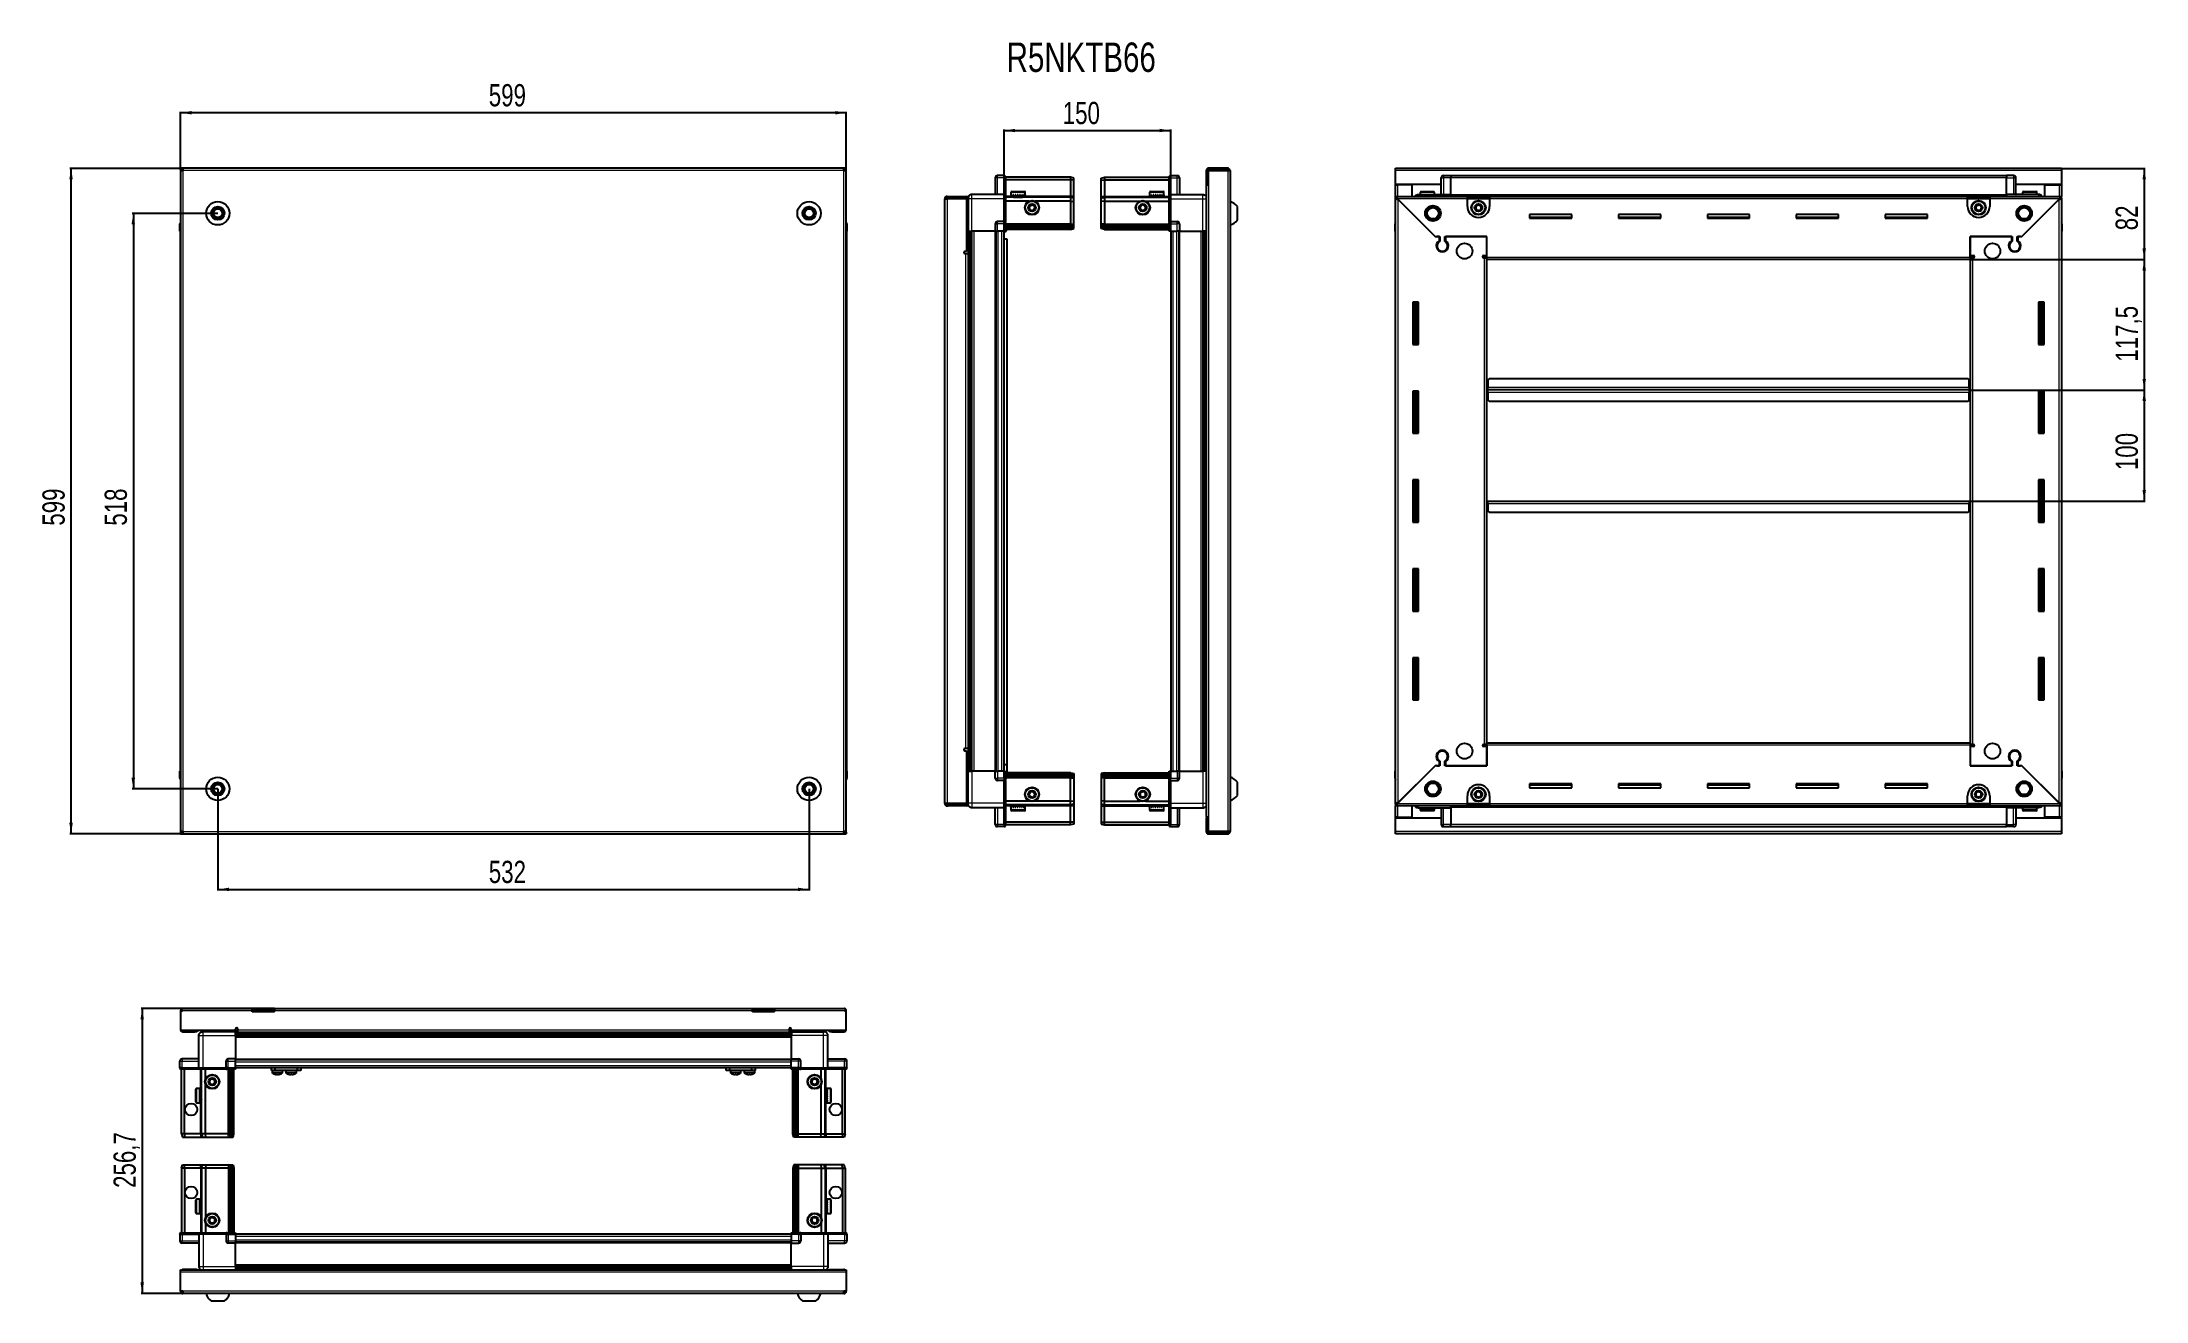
# Model space of a CAD drawing. Header units: millimetres. Extents: x 899 to 2792, y 774 to 1907.
import ezdxf

# ---------------------------------------------------------------- set-up
doc = ezdxf.new("R2010")
doc.units = ezdxf.units.MM
doc.layers.add('FORMAT', color=7, linetype='Continuous')
doc.styles.add('SLDTEXTSTYLE0', font='TXT', dxfattribs={"width": 0.75})
doc.dimstyles.new('SLDDIMSTYLE0', dxfattribs={"dimtxt": 20, "dimasz": 10, "dimexe": 0, "dimexo": 0.0625, "dimgap": 5, "dimtad": 2, "dimdec": 1, "dimrnd": 1e-09, "dimzin": 12, "dimdsep": 46, "dimtxsty": 'SLDTEXTSTYLE0', "dimsah": 1, "dimcen": 0.09, "dimadec": 0, "dimazin": 3, "dimtfac": 1, "dimtofl": 0, "dimtmove": 0, "dimatfit": 3, "dimfxl": 0, "dimfrac": 2, "dimtolj": 1, "dimtzin": 12, "dimarcsym": 0})

msp = doc.modelspace()

# ---------------------------------------------------------------- texts
at = {"layer": 'FORMAT', "insert": (1767.25, 1906.66), "char_height": 26.458, "attachment_point": 1, "style": 'SLDTEXTSTYLE0'}
msp.add_mtext('R5NKTB66', dxfattribs=at)

# ---------------------------------------------------------------- blocks, each defined once
blk = doc.blocks.new('_D')
at = {"layer": 'FORMAT'}
for p, q in [((1024, 1793.4), (924.5, 1793.4)), ((925.5, 1194.4), (925.5, 1793.4)), ((1024, 1194.4), (924.5, 1194.4))]:
    blk.add_line(p, q, dxfattribs=at)
for points in [[(925.5, 1793.4), (923.9, 1783.4), (927, 1783.4)], [(925.5, 1194.4), (927, 1204.4), (923.9, 1204.4)]]:
    blk.add_solid(points, dxfattribs=at)
at = {"layer": 'FORMAT', "insert": (899.7, 1471.8), "char_height": 20, "attachment_point": 1, "rotation": 90, "style": 'SLDTEXTSTYLE0'}
blk.add_mtext('599', dxfattribs=at)
blk = doc.blocks.new('_D_1')
at = {"layer": 'FORMAT'}
for p, q in [((1024, 1793.4), (1024, 1844.4)), ((1623, 1843.4), (1024, 1843.4)), ((1623, 1793.4), (1623, 1844.4))]:
    blk.add_line(p, q, dxfattribs=at)
for points in [[(1024, 1843.4), (1034, 1841.9), (1034, 1845)], [(1623, 1843.4), (1613, 1845), (1613, 1841.9)]]:
    blk.add_solid(points, dxfattribs=at)
at = {"layer": 'FORMAT', "insert": (1301.3, 1869.2), "char_height": 20, "attachment_point": 1, "style": 'SLDTEXTSTYLE0'}
blk.add_mtext('599', dxfattribs=at)
blk = doc.blocks.new('_D_2')
at = {"layer": 'FORMAT'}
for p, q in [((1057.5, 1234.9), (1057.5, 1143.4)), ((1589.5, 1234.9), (1589.5, 1143.4)), ((1057.5, 1144.4), (1589.5, 1144.4))]:
    blk.add_line(p, q, dxfattribs=at)
for points in [[(1057.5, 1144.4), (1067.5, 1142.9), (1067.5, 1146)], [(1589.5, 1144.4), (1579.5, 1146), (1579.5, 1142.9)]]:
    blk.add_solid(points, dxfattribs=at)
at = {"layer": 'FORMAT', "insert": (1301.3, 1170.2), "char_height": 20, "attachment_point": 1, "style": 'SLDTEXTSTYLE0'}
blk.add_mtext('532', dxfattribs=at)
blk = doc.blocks.new('_D_3')
at = {"layer": 'FORMAT'}
for p, q in [((1057.5, 1752.9), (980.5, 1752.9)), ((981.5, 1752.9), (981.5, 1234.9)), ((1057.5, 1234.9), (980.5, 1234.9))]:
    blk.add_line(p, q, dxfattribs=at)
for points in [[(981.5, 1752.9), (979.9, 1742.9), (983, 1742.9)], [(981.5, 1234.9), (983, 1244.9), (979.9, 1244.9)]]:
    blk.add_solid(points, dxfattribs=at)
at = {"layer": 'FORMAT', "insert": (955.7, 1471.8), "char_height": 20, "attachment_point": 1, "rotation": 90, "style": 'SLDTEXTSTYLE0'}
blk.add_mtext('518', dxfattribs=at)
blk = doc.blocks.new('_D_4')
at = {"layer": 'FORMAT'}
for p, q in [((1764.9, 1736.9), (1764.9, 1828.4)), ((1764.9, 1827.4), (1914.9, 1827.4)), ((1914.9, 1736.9), (1914.9, 1828.4))]:
    blk.add_line(p, q, dxfattribs=at)
for points in [[(1764.9, 1827.4), (1774.9, 1825.9), (1774.9, 1829)], [(1914.9, 1827.4), (1904.9, 1829), (1904.9, 1825.9)]]:
    blk.add_solid(points, dxfattribs=at)
at = {"layer": 'FORMAT', "insert": (1817.7, 1853.2), "char_height": 20, "attachment_point": 1, "style": 'SLDTEXTSTYLE0'}
blk.add_mtext('150', dxfattribs=at)
blk = doc.blocks.new('_D_5')
at = {"layer": 'FORMAT'}
for p, q in [((2716.2, 1793.4), (2791.7, 1793.4)), ((2790.7, 1793.4), (2790.7, 1711.4)), ((2634.2, 1711.4), (2791.7, 1711.4))]:
    blk.add_line(p, q, dxfattribs=at)
for points in [[(2790.7, 1793.4), (2789.2, 1783.4), (2792.3, 1783.4)], [(2790.7, 1711.4), (2792.3, 1721.4), (2789.2, 1721.4)]]:
    blk.add_solid(points, dxfattribs=at)
at = {"layer": 'FORMAT', "insert": (2765, 1737.7), "char_height": 20, "attachment_point": 1, "rotation": 90, "style": 'SLDTEXTSTYLE0'}
blk.add_mtext('82', dxfattribs=at)
blk = doc.blocks.new('_D_6')
at = {"layer": 'FORMAT'}
for p, q in [((2634.2, 1711.4), (2791.7, 1711.4)), ((2790.7, 1711.4), (2790.7, 1593.9)), ((2633.2, 1593.9), (2791.7, 1593.9))]:
    blk.add_line(p, q, dxfattribs=at)
for points in [[(2790.7, 1711.4), (2789.2, 1701.4), (2792.3, 1701.4)], [(2790.7, 1593.9), (2792.3, 1603.9), (2789.2, 1603.9)]]:
    blk.add_solid(points, dxfattribs=at)
at = {"layer": 'FORMAT', "insert": (2765, 1619.4), "char_height": 20, "attachment_point": 1, "rotation": 90, "style": 'SLDTEXTSTYLE0'}
blk.add_mtext('117,5', dxfattribs=at)
blk = doc.blocks.new('_D_7')
at = {"layer": 'FORMAT'}
for p, q in [((2633.2, 1593.9), (2791.7, 1593.9)), ((2790.7, 1593.9), (2790.7, 1493.9)), ((2633.2, 1493.9), (2791.7, 1493.9))]:
    blk.add_line(p, q, dxfattribs=at)
for points in [[(2790.7, 1593.9), (2789.2, 1583.9), (2792.3, 1583.9)], [(2790.7, 1493.9), (2792.3, 1503.9), (2789.2, 1503.9)]]:
    blk.add_solid(points, dxfattribs=at)
at = {"layer": 'FORMAT', "insert": (2765, 1521.8), "char_height": 20, "attachment_point": 1, "rotation": 90, "style": 'SLDTEXTSTYLE0'}
blk.add_mtext('100', dxfattribs=at)
blk = doc.blocks.new('_D_8')
at = {"layer": 'FORMAT'}
for p, q in [((1108.5, 1037.4), (988.5, 1037.4)), ((989.5, 1037.4), (989.5, 780.7)), ((1026.1, 780.7), (988.5, 780.7))]:
    blk.add_line(p, q, dxfattribs=at)
for points in [[(989.5, 1037.4), (987.9, 1027.4), (991, 1027.4)], [(989.5, 780.7), (991, 790.7), (987.9, 790.7)]]:
    blk.add_solid(points, dxfattribs=at)
at = {"layer": 'FORMAT', "insert": (963.7, 875.8), "char_height": 20, "attachment_point": 1, "rotation": 90, "style": 'SLDTEXTSTYLE0'}
blk.add_mtext('256,7', dxfattribs=at)

# ---------------------------------------------------------------- dimensions: what is measured, and where the dimension line sits
at = {"layer": 'FORMAT'}
dim = msp.add_linear_dim(base=(1023.97, 1843.43), p1=(1622.97, 1793.43), p2=(1023.97, 1793.43), dimstyle='SLDDIMSTYLE0', dxfattribs=at)
dim.commit()
dim.dimension.update_dxf_attribs({"geometry": '_D_1', "text_midpoint": (1323.47, 1843.43), "dimtype": 160})
for base, p1, p2, angle, picture, middle in [((1914.9, 1827.43), (1764.9, 1736.93), (1914.9, 1736.93), 0, '_D_4', (1839.9, 1827.43)), ((925.47, 1793.43), (1023.97, 1194.43), (1023.97, 1793.43), 90, '_D', (925.47, 1493.93)), ((2790.74, 1711.43), (2716.24, 1793.43), (2634.24, 1711.43), 90, '_D_5', (2790.74, 1752.43)), ((981.47, 1234.93), (1057.47, 1752.93), (1057.47, 1234.93), 90, '_D_3', (981.47, 1493.93)), ((2790.74, 1593.93), (2634.24, 1711.43), (2633.24, 1593.93), 90, '_D_6', (2790.74, 1652.68)), ((2790.74, 1493.93), (2633.24, 1593.93), (2633.24, 1493.93), 90, '_D_7', (2790.74, 1543.93)), ((1589.47, 1144.43), (1057.47, 1234.93), (1589.47, 1234.93), 0, '_D_2', (1323.47, 1144.43)), ((989.47, 780.68), (1108.47, 1037.38), (1026.07, 780.68), 90, '_D_8', (989.47, 909.03))]:
    dim = msp.add_linear_dim(base=base, p1=p1, p2=p2, angle=angle, dimstyle='SLDDIMSTYLE0', dxfattribs=at)
    dim.commit()
    dim.dimension.update_dxf_attribs({"geometry": picture, "text_midpoint": middle, "dimtype": 160})

# ---------------------------------------------------------------- linework, layer by layer
at = {"color": 7, "linetype": 'Continuous', "lineweight": 25}
for p, q in [((1023.97, 1791.93), (1023.97, 1793.43)), ((1026.07, 1793.43), (1023.97, 1793.43)), ((1023.97, 1791.93), (1026.07, 1791.93)), ((1023.97, 1791.93), (1023.97, 1791.33)), ((1023.97, 1791.33), (1023.97, 1196.53)), ((1023.97, 1791.33), (1026.07, 1791.33)), ((1026.07, 1793.43), (1026.07, 1791.33)), ((1620.87, 1793.43), (1026.07, 1793.43)), ((1620.87, 1791.33), (1620.87, 1793.43)), ((1622.97, 1793.43), (1620.87, 1793.43)), ((1620.87, 1791.93), (1622.97, 1791.93)), ((1620.87, 1791.33), (1622.97, 1791.33)), ((1622.97, 1791.93), (1622.97, 1793.43)), ((1622.97, 1791.33), (1622.97, 1791.93)), ((1622.97, 1196.53), (1622.97, 1791.33)), ((1757.05, 1784.93), (1757.05, 1769.93)), ((1765.05, 1786.93), (1759.05, 1786.93)), ((1765.05, 1786.93), (1765.38, 1786.93)), ((1765.05, 1786.93), (1765.05, 1784.93)), ((1765.05, 1770.13), (1765.05, 1784.93)), ((1765.05, 1770.13), (1765.05, 1784.93)), ((1766.25, 1786.43), (1765.38, 1786.93)), ((1766.25, 1784.93), (1766.25, 1786.43)), ((1824.55, 1785.43), (1766.25, 1785.43)), ((1766.25, 1784.93), (1766.25, 1770.13)), ((1824.55, 1782.93), (1766.25, 1782.93)), ((1824.55, 1785.43), (1824.55, 1782.93)), ((1827.55, 1784.63), (1824.55, 1785.43)), ((1824.55, 1782.93), (1824.55, 1768.43)), ((1827.55, 1782.78), (1824.55, 1782.93)), ((1827.55, 1782.78), (1827.55, 1784.63)), ((1827.55, 1768.43), (1827.55, 1782.78)), ((1852.25, 1784.63), (1855.25, 1785.43)), ((1852.25, 1782.78), (1852.25, 1784.63)), ((1852.25, 1782.78), (1855.25, 1782.93)), ((1852.25, 1768.43), (1852.25, 1782.78)), ((1855.25, 1785.43), (1855.25, 1782.93)), ((1855.25, 1785.43), (1913.55, 1785.43)), ((1855.25, 1782.93), (1855.25, 1768.43)), ((1855.25, 1782.93), (1913.55, 1782.93)), ((1914.41, 1786.93), (1913.55, 1786.43)), ((1914.41, 1786.93), (1913.55, 1786.43)), ((1913.55, 1786.43), (1913.55, 1784.93)), ((1913.55, 1770.13), (1913.55, 1784.93)), ((1914.75, 1786.93), (1914.41, 1786.93)), ((1914.75, 1786.93), (1914.41, 1786.93)), ((1914.75, 1786.93), (1914.75, 1786.93)), ((1914.75, 1784.93), (1914.75, 1786.93)), ((1914.75, 1786.93), (1920.75, 1786.93)), ((1914.75, 1784.93), (1914.75, 1770.13)), ((1922.75, 1784.93), (1922.75, 1769.93)), ((1946.75, 1791.33), (1946.75, 1778.93)), ((1948.25, 1791.33), (1948.25, 1778.93)), ((1948.75, 1778.43), (1948.75, 1791.33)), ((1948.75, 1791.33), (1966.15, 1791.33)), ((1966.15, 1793.43), (1948.85, 1793.43)), ((1966.15, 1791.93), (1948.85, 1791.93)), ((1966.15, 1791.93), (1966.15, 1793.43)), ((1966.15, 1791.33), (1968.25, 1791.33)), ((1968.25, 1791.33), (1968.25, 1196.53)), ((2117.24, 1793.43), (2716.24, 1793.43)), ((2117.24, 1791.33), (2117.24, 1793.43)), ((2117.24, 1778.93), (2117.24, 1791.33)), ((2158.24, 1769.93), (2158.24, 1784.93)), ((2158.91, 1786.43), (2158.91, 1786.43)), ((2160.24, 1786.93), (2166.74, 1786.93)), ((2160.24, 1786.93), (2166.74, 1786.93)), ((2166.74, 1786.93), (2166.74, 1786.93)), ((2166.74, 1786.93), (2166.74, 1786.93)), ((2166.74, 1786.93), (2166.74, 1784.93)), ((2666.74, 1786.78), (2166.74, 1786.78)), ((2166.74, 1769.93), (2166.74, 1784.93)), ((2666.74, 1786.93), (2666.74, 1786.93)), ((2673.24, 1786.93), (2666.74, 1786.93)), ((2673.24, 1786.93), (2666.74, 1786.93)), ((2666.74, 1786.93), (2666.74, 1784.93)), ((2666.74, 1769.93), (2666.74, 1784.93)), ((2675.24, 1784.93), (2675.24, 1784.93)), ((2675.24, 1769.93), (2675.24, 1784.93)), ((2716.24, 1793.43), (2716.24, 1791.33)), ((2716.24, 1791.33), (2716.24, 1778.93)), ((1713.05, 1766.08), (1711.55, 1766.08)), ((1711.55, 1765.58), (1711.55, 1766.08)), ((1711.55, 1222.28), (1711.55, 1765.58)), ((1713.65, 1766.68), (1713.65, 1768.18)), ((1713.65, 1768.18), (1714.55, 1768.18)), ((1713.65, 1766.68), (1714.55, 1766.68)), ((1713.65, 1766.18), (1731.05, 1766.18)), ((1714.55, 1766.68), (1714.55, 1768.18)), ((1714.55, 1768.18), (1731.05, 1768.18)), ((1714.55, 1766.68), (1731.05, 1766.68)), ((1731.05, 1766.68), (1731.05, 1768.18)), ((1732.55, 1766.18), (1731.05, 1766.18)), ((1731.05, 1766.18), (1731.05, 1718.68)), ((1732.55, 1765.93), (1732.55, 1736.93)), ((1765.05, 1769.93), (1736.05, 1769.93)), ((1765.05, 1769.93), (1765.05, 1770.13)), ((1765.05, 1769.93), (1766.25, 1769.93)), ((1765.05, 1765.93), (1765.05, 1769.93)), ((1765.05, 1745.63), (1765.05, 1765.93)), ((1766.25, 1770.13), (1766.25, 1769.93)), ((1766.25, 1769.93), (1766.25, 1765.93)), ((1824.55, 1767.43), (1766.25, 1767.43)), ((1766.25, 1765.93), (1766.25, 1745.63)), ((1787.55, 1763.93), (1766.25, 1763.93)), ((1771.05, 1771.83), (1771.05, 1769.43)), ((1771.05, 1769.43), (1771.05, 1768.93)), ((1771.05, 1768.93), (1771.18, 1768.93)), ((1771.37, 1769.43), (1771.18, 1769.43)), ((1771.18, 1769.43), (1771.18, 1768.93)), ((1771.18, 1768.93), (1771.37, 1768.93)), ((1771.37, 1769.43), (1771.37, 1768.93)), ((1771.37, 1768.93), (1771.9, 1768.93)), ((1771.85, 1772.63), (1779.02, 1772.63)), ((1772.3, 1769.43), (1771.9, 1769.43)), ((1771.9, 1769.43), (1771.9, 1768.93)), ((1771.9, 1768.93), (1772.3, 1768.93)), ((1772.3, 1769.43), (1772.3, 1768.93)), ((1772.3, 1768.93), (1773.17, 1768.93)), ((1773.15, 1768.93), (1773.15, 1768.83)), ((1773.15, 1768.83), (1781.95, 1768.83)), ((1773.74, 1769.43), (1773.17, 1769.43)), ((1773.17, 1769.43), (1773.17, 1768.93)), ((1773.17, 1768.93), (1773.74, 1768.93)), ((1773.55, 1768.43), (1774.24, 1767.95)), ((1773.55, 1768.43), (1778.58, 1768.43)), ((1774.24, 1767.95), (1773.55, 1767.47)), ((1773.55, 1767.47), (1773.55, 1767.43)), ((1773.55, 1767.47), (1778.58, 1767.47)), ((1773.74, 1769.43), (1773.74, 1768.93)), ((1773.74, 1768.93), (1774.87, 1768.93)), ((1774.24, 1767.95), (1778.4, 1767.95)), ((1775.56, 1769.43), (1774.87, 1769.43)), ((1774.87, 1769.43), (1774.87, 1768.93)), ((1774.87, 1768.93), (1775.56, 1768.93)), ((1775.56, 1769.43), (1775.56, 1768.93)), ((1775.56, 1768.93), (1776.83, 1768.93)), ((1777.57, 1769.43), (1776.83, 1769.43)), ((1776.83, 1769.43), (1776.83, 1768.93)), ((1776.83, 1768.93), (1777.06, 1768.93)), ((1777.06, 1769.43), (1777.06, 1768.93)), ((1777.56, 1769.43), (1777.56, 1768.93)), ((1777.56, 1768.93), (1777.57, 1768.93)), ((1777.57, 1769.43), (1777.57, 1768.93)), ((1777.57, 1768.93), (1778.86, 1768.93)), ((1778.4, 1767.95), (1780.86, 1767.95)), ((1778.58, 1768.43), (1781.55, 1768.43)), ((1778.58, 1767.47), (1781.55, 1767.47)), ((1779.58, 1769.43), (1778.86, 1769.43)), ((1778.86, 1769.43), (1778.86, 1768.93)), ((1778.92, 1769.43), (1778.92, 1768.93)), ((1778.92, 1768.93), (1779.58, 1768.93)), ((1779.02, 1772.63), (1783.25, 1772.63)), ((1779.58, 1769.43), (1779.58, 1768.93)), ((1779.58, 1768.93), (1780.77, 1768.93)), ((1781.39, 1769.43), (1780.77, 1769.43)), ((1780.77, 1769.43), (1780.77, 1768.93)), ((1780.77, 1768.93), (1781.39, 1768.93)), ((1780.86, 1767.95), (1781.55, 1768.43)), ((1781.55, 1767.47), (1780.86, 1767.95)), ((1781.39, 1769.43), (1781.39, 1768.93)), ((1781.39, 1768.93), (1782.35, 1768.93)), ((1781.55, 1767.43), (1781.55, 1767.47)), ((1781.95, 1768.83), (1781.95, 1768.93)), ((1782.82, 1769.43), (1782.35, 1769.43)), ((1782.35, 1769.43), (1782.35, 1768.93)), ((1782.35, 1768.93), (1782.82, 1768.93)), ((1782.82, 1769.43), (1782.82, 1768.93)), ((1782.82, 1768.93), (1783.47, 1768.93)), ((1783.74, 1769.43), (1783.47, 1769.43)), ((1783.47, 1769.43), (1783.47, 1768.93)), ((1783.47, 1768.93), (1783.74, 1768.93)), ((1783.74, 1769.43), (1783.74, 1768.93)), ((1783.74, 1768.93), (1784.01, 1768.93)), ((1784.05, 1769.43), (1784.01, 1769.43)), ((1784.01, 1769.43), (1784.01, 1768.93)), ((1784.01, 1768.93), (1784.05, 1768.93)), ((1784.05, 1769.43), (1784.05, 1771.83)), ((1784.05, 1769.43), (1784.05, 1768.93)), ((1824.55, 1763.93), (1792.55, 1763.93)), ((1824.55, 1768.43), (1824.55, 1767.43)), ((1824.55, 1767.43), (1824.55, 1763.93)), ((1827.55, 1766.63), (1824.55, 1767.43)), ((1824.55, 1763.93), (1824.55, 1743.43)), ((1824.55, 1763.93), (1827.55, 1763.6)), ((1827.55, 1766.63), (1827.55, 1768.43)), ((1827.55, 1763.6), (1827.55, 1766.63)), ((1827.55, 1743.43), (1827.55, 1763.6)), ((1852.25, 1766.63), (1852.25, 1768.43)), ((1852.25, 1766.63), (1855.25, 1767.43)), ((1852.25, 1763.6), (1852.25, 1766.63)), ((1855.25, 1763.93), (1852.25, 1763.6)), ((1852.25, 1743.43), (1852.25, 1763.6)), ((1855.25, 1768.43), (1855.25, 1767.43)), ((1855.25, 1767.43), (1855.25, 1763.93)), ((1855.25, 1767.43), (1913.55, 1767.43)), ((1855.25, 1763.93), (1855.25, 1743.43)), ((1855.25, 1763.93), (1887.25, 1763.93)), ((1892.25, 1763.93), (1913.55, 1763.93)), ((1895.75, 1771.83), (1895.75, 1768.93)), ((1895.75, 1768.93), (1895.79, 1768.93)), ((1895.91, 1769.43), (1895.79, 1769.43)), ((1895.79, 1769.43), (1895.79, 1768.93)), ((1895.79, 1768.93), (1895.91, 1768.93)), ((1895.91, 1769.43), (1895.91, 1768.93)), ((1895.91, 1768.93), (1896.32, 1768.93)), ((1896.66, 1769.43), (1896.32, 1769.43)), ((1896.32, 1769.43), (1896.32, 1768.93)), ((1896.32, 1768.93), (1896.66, 1768.93)), ((1896.55, 1772.63), (1907.95, 1772.63)), ((1896.66, 1769.43), (1896.66, 1768.93)), ((1896.66, 1768.93), (1897.43, 1768.93)), ((1897.95, 1769.43), (1897.43, 1769.43)), ((1897.43, 1769.43), (1897.43, 1768.93)), ((1897.43, 1768.93), (1897.95, 1768.93)), ((1897.85, 1768.93), (1897.85, 1768.83)), ((1897.85, 1768.83), (1906.65, 1768.83)), ((1897.95, 1769.43), (1897.95, 1768.93)), ((1897.95, 1768.93), (1899.01, 1768.93)), ((1898.25, 1768.43), (1898.94, 1767.95)), ((1898.25, 1768.43), (1906.25, 1768.43)), ((1898.94, 1767.95), (1898.25, 1767.47)), ((1898.25, 1767.47), (1898.25, 1767.43)), ((1898.25, 1767.47), (1906.25, 1767.47)), ((1898.94, 1767.95), (1905.56, 1767.95)), ((1899.67, 1769.43), (1899.01, 1769.43)), ((1899.01, 1769.43), (1899.01, 1768.93)), ((1899.01, 1768.93), (1899.67, 1768.93)), ((1899.67, 1769.43), (1899.67, 1768.93)), ((1899.67, 1768.93), (1900.91, 1768.93)), ((1901.64, 1769.43), (1900.91, 1769.43)), ((1900.91, 1769.43), (1900.91, 1768.93)), ((1900.91, 1768.93), (1901.34, 1768.93)), ((1901.34, 1769.43), (1901.34, 1768.93)), ((1901.64, 1769.43), (1901.64, 1768.93)), ((1901.64, 1768.93), (1902.94, 1768.93)), ((1903.67, 1769.43), (1902.94, 1769.43)), ((1902.94, 1769.43), (1902.94, 1768.93)), ((1903.21, 1769.43), (1903.21, 1768.93)), ((1903.21, 1768.93), (1903.67, 1768.93)), ((1903.67, 1769.43), (1903.67, 1768.93)), ((1903.67, 1768.93), (1904.9, 1768.93)), ((1905.56, 1769.43), (1904.9, 1769.43)), ((1904.9, 1769.43), (1904.9, 1768.93)), ((1904.9, 1768.93), (1905.56, 1768.93)), ((1905.56, 1769.43), (1905.56, 1768.93)), ((1905.56, 1768.93), (1906.61, 1768.93)), ((1905.56, 1767.95), (1906.25, 1768.43)), ((1906.25, 1767.47), (1905.56, 1767.95)), ((1906.25, 1767.43), (1906.25, 1767.47)), ((1907.13, 1769.43), (1906.61, 1769.43)), ((1906.61, 1769.43), (1906.61, 1768.93)), ((1906.61, 1768.93), (1907.13, 1768.93)), ((1906.65, 1768.83), (1906.65, 1768.93)), ((1907.13, 1769.43), (1907.13, 1768.93)), ((1907.13, 1768.93), (1907.88, 1768.93)), ((1908.22, 1769.43), (1907.88, 1769.43)), ((1907.88, 1769.43), (1907.88, 1768.93)), ((1907.88, 1768.93), (1908.22, 1768.93)), ((1908.22, 1769.43), (1908.22, 1768.93)), ((1908.22, 1768.93), (1908.61, 1768.93)), ((1908.72, 1769.43), (1908.61, 1769.43)), ((1908.61, 1769.43), (1908.61, 1768.93)), ((1908.61, 1768.93), (1908.72, 1768.93)), ((1908.72, 1769.43), (1908.72, 1768.93)), ((1908.72, 1768.93), (1908.75, 1768.93)), ((1908.75, 1768.93), (1908.75, 1771.83)), ((1913.55, 1769.93), (1913.55, 1770.13)), ((1914.75, 1769.93), (1913.55, 1769.93)), ((1913.55, 1765.93), (1913.55, 1769.93)), ((1913.55, 1745.63), (1913.55, 1765.93)), ((1914.75, 1770.13), (1914.75, 1769.93)), ((1914.75, 1769.93), (1914.75, 1765.93)), ((1914.75, 1769.93), (1943.75, 1769.93)), ((1914.75, 1765.93), (1914.75, 1745.63)), ((1946.65, 1778.43), (1946.65, 1209.43)), ((1946.65, 1778.43), (1948.75, 1778.43)), ((1946.75, 1778.93), (1948.25, 1778.93)), ((2158.24, 1778.93), (2117.24, 1778.93)), ((2117.24, 1778.43), (2117.24, 1778.93)), ((2117.24, 1768.18), (2117.24, 1778.43)), ((2117.24, 1778.43), (2119.34, 1778.43)), ((2117.24, 1766.68), (2117.24, 1768.18)), ((2117.24, 1768.18), (2118.24, 1768.18)), ((2117.24, 1766.18), (2117.24, 1766.68)), ((2117.24, 1766.68), (2118.24, 1766.68)), ((2117.24, 1221.68), (2117.24, 1766.18)), ((2118.74, 1766.18), (2117.24, 1766.18)), ((2118.24, 1768.18), (2181.74, 1768.18)), ((2118.24, 1766.68), (2118.24, 1768.18)), ((2118.74, 1778.43), (2118.74, 1778.93)), ((2118.84, 1766.08), (2152.74, 1732.18)), ((2132.24, 1778.43), (2119.34, 1778.43)), ((2153.44, 1731.48), (2119.34, 1765.58)), ((2132.24, 1768.18), (2132.24, 1778.43)), ((2137.74, 1769.93), (2166.74, 1769.93)), ((2139.24, 1771.83), (2139.24, 1769.93)), ((2140.04, 1772.63), (2151.44, 1772.63)), ((2152.24, 1769.93), (2152.24, 1771.83)), ((2166.66, 1768.18), (2166.74, 1769.9)), ((2166.74, 1769.93), (2166.74, 1769.43)), ((2166.74, 1768.78), (2666.74, 1768.78)), ((2181.74, 1766.08), (2181.74, 1768.18)), ((2181.74, 1768.18), (2201.74, 1768.18)), ((2181.74, 1766.68), (2201.74, 1766.68)), ((2181.74, 1759.18), (2181.74, 1766.08)), ((2201.74, 1768.18), (2201.74, 1766.08)), ((2201.74, 1768.18), (2631.74, 1768.18)), ((2201.74, 1766.08), (2201.74, 1759.18)), ((2631.74, 1766.08), (2631.74, 1768.18)), ((2631.74, 1768.18), (2651.74, 1768.18)), ((2631.74, 1766.68), (2651.74, 1766.68)), ((2631.74, 1759.18), (2631.74, 1766.08)), ((2651.74, 1768.18), (2715.24, 1768.18)), ((2651.74, 1768.18), (2651.74, 1766.08)), ((2651.74, 1766.08), (2651.74, 1759.18)), ((2666.74, 1769.93), (2666.74, 1769.43)), ((2695.74, 1769.93), (2666.74, 1769.93)), ((2666.74, 1769.9), (2666.81, 1768.18)), ((2716.24, 1778.93), (2675.24, 1778.93)), ((2714.14, 1765.58), (2680.04, 1731.48)), ((2680.74, 1732.18), (2714.64, 1766.08)), ((2681.24, 1771.83), (2681.24, 1769.93)), ((2682.04, 1772.63), (2693.44, 1772.63)), ((2694.24, 1769.93), (2694.24, 1771.83)), ((2701.24, 1768.18), (2701.24, 1778.43)), ((2701.24, 1778.43), (2714.14, 1778.43)), ((2714.14, 1778.43), (2716.24, 1778.43)), ((2714.74, 1778.43), (2714.74, 1778.93)), ((2714.74, 1766.18), (2716.24, 1766.18)), ((2715.24, 1766.68), (2715.24, 1768.18)), ((2715.24, 1768.18), (2716.24, 1768.18)), ((2715.24, 1766.68), (2716.24, 1766.68)), ((2716.24, 1778.43), (2716.24, 1778.93)), ((2716.24, 1778.43), (2716.24, 1768.18)), ((2716.24, 1766.68), (2716.24, 1768.18)), ((2716.24, 1766.68), (2716.24, 1766.18)), ((2716.24, 1766.18), (2716.24, 1221.68)), ((1023.47, 1743.43), (1023.47, 1736.93)), ((1023.47, 1736.93), (1023.47, 1743.43)), ((1622.97, 1744.76), (1622.97, 1744.76)), ((1623.47, 1743.43), (1623.47, 1736.93)), ((1623.47, 1736.93), (1623.47, 1743.43)), ((1757.05, 1743.43), (1757.05, 1736.93)), ((1765.05, 1745.43), (1759.05, 1745.43)), ((1765.05, 1745.43), (1765.05, 1745.63)), ((1765.05, 1745.43), (1765.05, 1743.43)), ((1765.05, 1745.43), (1766.25, 1745.43)), ((1765.05, 1736.93), (1765.05, 1743.43)), ((1765.05, 1736.93), (1765.05, 1743.43)), ((1765.38, 1736.93), (1765.38, 1743.43)), ((1766.25, 1745.63), (1766.25, 1745.43)), ((1766.25, 1744.76), (1766.25, 1745.43)), ((1766.25, 1744.76), (1766.25, 1736.93)), ((1824.55, 1742.43), (1766.25, 1742.43)), ((1824.55, 1743.43), (1824.55, 1742.43)), ((1824.55, 1742.43), (1824.55, 1741.43)), ((1824.55, 1742.43), (1827.55, 1741.63)), ((1827.55, 1741.63), (1827.55, 1743.43)), ((1827.55, 1740.89), (1827.55, 1741.63)), ((1852.25, 1741.63), (1852.25, 1743.43)), ((1855.25, 1742.43), (1852.25, 1741.63)), ((1852.25, 1740.89), (1852.25, 1741.63)), ((1855.25, 1743.43), (1855.25, 1742.43)), ((1855.25, 1742.43), (1855.25, 1741.43)), ((1855.25, 1742.43), (1913.55, 1742.43)), ((1913.55, 1745.43), (1913.55, 1745.63)), ((1914.75, 1745.43), (1913.55, 1745.43)), ((1913.55, 1745.43), (1913.55, 1744.76)), ((1913.55, 1736.93), (1913.55, 1744.76)), ((1914.41, 1743.43), (1914.41, 1736.93)), ((1914.75, 1745.63), (1914.75, 1745.43)), ((1914.75, 1743.43), (1914.75, 1745.43)), ((1914.75, 1745.43), (1920.75, 1745.43)), ((1914.75, 1743.43), (1914.75, 1745.43)), ((1914.75, 1743.43), (1914.75, 1736.93)), ((1922.75, 1743.43), (1922.75, 1736.93)), ((1974.85, 1746.93), (1974.85, 1758.93)), ((2116.74, 1743.43), (2116.74, 1736.93)), ((2116.74, 1736.93), (2116.74, 1743.43)), ((2275.74, 1751.93), (2237.74, 1751.93)), ((2237.74, 1751.93), (2237.74, 1748.43)), ((2275.74, 1749.18), (2237.74, 1749.18)), ((2237.74, 1748.43), (2275.74, 1748.43)), ((2275.74, 1748.43), (2275.74, 1751.93)), ((2355.74, 1751.93), (2317.74, 1751.93)), ((2317.74, 1751.93), (2317.74, 1748.43)), ((2355.74, 1749.18), (2317.74, 1749.18)), ((2317.74, 1748.43), (2355.74, 1748.43)), ((2355.74, 1748.43), (2355.74, 1751.93)), ((2435.74, 1751.93), (2397.74, 1751.93)), ((2397.74, 1751.93), (2397.74, 1748.43)), ((2435.74, 1749.18), (2397.74, 1749.18)), ((2397.74, 1748.43), (2435.74, 1748.43)), ((2435.74, 1748.43), (2435.74, 1751.93)), ((2515.74, 1751.93), (2477.74, 1751.93)), ((2477.74, 1751.93), (2477.74, 1748.43)), ((2515.74, 1749.18), (2477.74, 1749.18)), ((2477.74, 1748.43), (2515.74, 1748.43)), ((2515.74, 1748.43), (2515.74, 1751.93)), ((2595.74, 1751.93), (2557.74, 1751.93)), ((2557.74, 1751.93), (2557.74, 1748.43)), ((2595.74, 1749.18), (2557.74, 1749.18)), ((2557.74, 1748.43), (2595.74, 1748.43)), ((2595.74, 1748.43), (2595.74, 1751.93)), ((2716.24, 1744.76), (2716.24, 1744.76)), ((2716.74, 1743.43), (2716.74, 1736.93)), ((2716.74, 1736.93), (2716.74, 1743.43)), ((1023.47, 1736.93), (1023.47, 1736.93)), ((1023.97, 1736.93), (1023.47, 1736.93)), ((1023.62, 1736.93), (1023.62, 1250.93)), ((1622.97, 1736.93), (1623.47, 1736.93)), ((1623.32, 1250.93), (1623.32, 1736.93)), ((1623.47, 1736.93), (1623.47, 1736.93)), ((1623.47, 1736.93), (1623.47, 1736.93)), ((1731.05, 1739.68), (1732.55, 1739.68)), ((1732.55, 1736.93), (1731.05, 1736.93)), ((1733.2, 1250.93), (1733.2, 1736.93)), ((1734.99, 1736.93), (1734.99, 1250.93)), ((1735.03, 1736.93), (1735.03, 1250.93)), ((1757.05, 1736.93), (1736.05, 1736.93)), ((1757.05, 1736.93), (1759.05, 1736.93)), ((1757.7, 1250.93), (1757.7, 1736.93)), ((1765.05, 1736.93), (1759.05, 1736.93)), ((1764.9, 1250.93), (1764.9, 1736.93)), ((1764.9, 1729.93), (1767.4, 1729.93)), ((1765.05, 1736.93), (1765.38, 1736.93)), ((1765.05, 1736.93), (1765.05, 1736.93)), ((1766.25, 1736.93), (1765.38, 1736.93)), ((1765.38, 1736.93), (1765.38, 1736.93)), ((1824.55, 1741.43), (1766.25, 1741.43)), ((1824.55, 1739.93), (1766.25, 1739.93)), ((1824.55, 1738.43), (1766.25, 1738.43)), ((1767.4, 1729.93), (1767.4, 1256.43)), ((1824.55, 1741.43), (1824.55, 1739.93)), ((1824.55, 1741.43), (1827.55, 1740.89)), ((1824.55, 1739.93), (1827.55, 1740.39)), ((1824.55, 1739.93), (1824.55, 1738.43)), ((1824.55, 1738.43), (1827.55, 1739.24)), ((1827.55, 1740.39), (1827.55, 1740.89)), ((1827.55, 1739.24), (1827.55, 1740.39)), ((1855.25, 1741.43), (1852.25, 1740.89)), ((1852.25, 1740.39), (1852.25, 1740.89)), ((1855.25, 1739.93), (1852.25, 1740.39)), ((1852.25, 1739.24), (1852.25, 1740.39)), ((1855.25, 1738.43), (1852.25, 1739.24)), ((1855.25, 1741.43), (1855.25, 1739.93)), ((1855.25, 1741.43), (1913.55, 1741.43)), ((1855.25, 1739.93), (1855.25, 1738.43)), ((1855.25, 1739.93), (1913.55, 1739.93)), ((1855.25, 1738.43), (1913.55, 1738.43)), ((1914.41, 1736.93), (1913.55, 1736.93)), ((1914.75, 1736.93), (1914.41, 1736.93)), ((1914.75, 1736.93), (1920.75, 1736.93)), ((1914.9, 1736.93), (1914.9, 1250.93)), ((1922.75, 1736.93), (1920.75, 1736.93)), ((1922.1, 1736.93), (1922.1, 1250.93)), ((1922.75, 1736.93), (1943.75, 1736.93)), ((1944.77, 1250.93), (1944.77, 1736.93)), ((1944.81, 1250.93), (1944.81, 1736.93)), ((1946.6, 1736.93), (1946.6, 1250.93)), ((2116.74, 1736.93), (2116.74, 1736.93)), ((2117.24, 1736.93), (2116.74, 1736.93)), ((2116.89, 1736.93), (2116.89, 1250.93)), ((2152.74, 1732.18), (2156.94, 1732.18)), ((2154.14, 1732.18), (2153.44, 1731.48)), ((2156.24, 1732.18), (2154.14, 1732.18)), ((2156.24, 1732.18), (2156.24, 1728.29)), ((2156.94, 1732.18), (2156.94, 1727.9)), ((2161.54, 1732.18), (2199.24, 1732.18)), ((2161.54, 1727.9), (2161.54, 1732.18)), ((2162.24, 1728.29), (2162.24, 1732.18)), ((2199.24, 1732.18), (2162.24, 1732.18)), ((2199.24, 1713.53), (2199.24, 1732.18)), ((2199.24, 1714.93), (2199.24, 1732.18)), ((2634.24, 1732.18), (2671.94, 1732.18)), ((2634.24, 1713.53), (2634.24, 1732.18)), ((2634.24, 1732.18), (2634.24, 1714.93)), ((2671.24, 1732.18), (2634.24, 1732.18)), ((2671.24, 1732.18), (2671.24, 1728.29)), ((2671.94, 1732.18), (2671.94, 1727.9)), ((2676.54, 1732.18), (2680.74, 1732.18)), ((2676.54, 1727.9), (2676.54, 1732.18)), ((2679.34, 1732.18), (2677.24, 1732.18)), ((2677.24, 1728.29), (2677.24, 1732.18)), ((2680.04, 1731.48), (2679.34, 1732.18)), ((2716.24, 1736.93), (2716.74, 1736.93)), ((2716.59, 1250.93), (2716.59, 1736.93)), ((2716.74, 1736.93), (2716.74, 1736.93)), ((2716.74, 1736.93), (2716.74, 1736.93)), ((1731.05, 1718.68), (1729.7, 1718.68)), ((1729.7, 1716.68), (1730.45, 1716.68)), ((1730.45, 1716.68), (1732.55, 1716.68)), ((1732.55, 1716.68), (1732.55, 1271.18)), ((2157.24, 1719.32), (2157.24, 1718.56)), ((2196.39, 1714.93), (2199.24, 1714.93)), ((2197.14, 1712.93), (2196.39, 1712.93)), ((2197.14, 1712.93), (2199.24, 1712.93)), ((2199.24, 1713.93), (2197.24, 1713.93)), ((2197.24, 1713.93), (2197.24, 1712.93)), ((2199.24, 1711.43), (2199.24, 1713.53)), ((2634.24, 1711.43), (2199.24, 1711.43)), ((2199.24, 1276.43), (2199.24, 1711.43)), ((2634.24, 1714.93), (2637.09, 1714.93)), ((2636.24, 1713.93), (2634.24, 1713.93)), ((2634.24, 1713.53), (2634.24, 1711.43)), ((2634.24, 1712.93), (2636.34, 1712.93)), ((2634.24, 1711.43), (2634.24, 1276.43)), ((2636.24, 1712.93), (2636.24, 1713.93)), ((2637.09, 1712.93), (2636.34, 1712.93)), ((2676.24, 1719.32), (2676.24, 1718.56)), ((2137.74, 1672.93), (2132.74, 1672.93)), ((2132.74, 1672.93), (2132.74, 1634.93)), ((2134.89, 1634.93), (2134.89, 1672.93)), ((2136.68, 1634.93), (2136.68, 1672.93)), ((2136.71, 1634.93), (2136.71, 1672.93)), ((2137.74, 1634.93), (2137.74, 1672.93)), ((2695.74, 1672.93), (2695.74, 1634.93)), ((2700.74, 1672.93), (2695.74, 1672.93)), ((2696.76, 1672.93), (2696.76, 1634.93)), ((2696.79, 1672.93), (2696.79, 1634.93)), ((2698.59, 1672.93), (2698.59, 1634.93)), ((2700.74, 1634.93), (2700.74, 1672.93)), ((2132.74, 1634.93), (2137.74, 1634.93)), ((2695.74, 1634.93), (2700.74, 1634.93)), ((2137.74, 1592.93), (2132.74, 1592.93)), ((2132.74, 1592.93), (2132.74, 1554.93)), ((2134.89, 1554.93), (2134.89, 1592.93)), ((2136.68, 1554.93), (2136.68, 1592.93)), ((2136.71, 1554.93), (2136.71, 1592.93)), ((2137.74, 1554.93), (2137.74, 1592.93)), ((2199.99, 1593.93), (2199.24, 1593.93)), ((2200.24, 1596.78), (2199.99, 1596.78)), ((2199.99, 1596.78), (2199.99, 1593.93)), ((2199.99, 1593.93), (2199.99, 1591.08)), ((2199.99, 1591.08), (2200.24, 1591.08)), ((2201.24, 1603.93), (2200.24, 1602.93)), ((2200.24, 1602.93), (2200.24, 1596.03)), ((2200.24, 1593.93), (2200.24, 1596.03)), ((2633.24, 1593.93), (2200.24, 1593.93)), ((2200.24, 1591.83), (2200.24, 1593.93)), ((2200.24, 1591.83), (2200.24, 1584.93)), ((2632.24, 1603.93), (2201.24, 1603.93)), ((2633.24, 1602.93), (2632.24, 1603.93)), ((2633.24, 1596.03), (2633.24, 1602.93)), ((2633.49, 1596.78), (2633.24, 1596.78)), ((2633.24, 1596.03), (2633.24, 1593.93)), ((2633.24, 1593.93), (2633.24, 1591.83)), ((2633.24, 1584.93), (2633.24, 1591.83)), ((2633.24, 1591.08), (2633.49, 1591.08)), ((2633.49, 1593.93), (2633.49, 1596.78)), ((2634.24, 1593.93), (2633.49, 1593.93)), ((2633.49, 1591.08), (2633.49, 1593.93)), ((2695.74, 1592.93), (2695.74, 1554.93)), ((2700.74, 1592.93), (2695.74, 1592.93)), ((2696.76, 1592.93), (2696.76, 1554.93)), ((2696.79, 1592.93), (2696.79, 1554.93)), ((2698.59, 1592.93), (2698.59, 1554.93)), ((2700.74, 1554.93), (2700.74, 1592.93)), ((2200.24, 1584.93), (2201.24, 1583.93)), ((2201.24, 1583.93), (2632.24, 1583.93)), ((2632.24, 1583.93), (2633.24, 1584.93)), ((2132.74, 1554.93), (2137.74, 1554.93)), ((2695.74, 1554.93), (2700.74, 1554.93)), ((2137.74, 1512.93), (2132.74, 1512.93)), ((2132.74, 1512.93), (2132.74, 1474.93)), ((2134.89, 1474.93), (2134.89, 1512.93)), ((2136.68, 1474.93), (2136.68, 1512.93)), ((2136.71, 1474.93), (2136.71, 1512.93)), ((2137.74, 1474.93), (2137.74, 1512.93)), ((2695.74, 1512.93), (2695.74, 1474.93)), ((2700.74, 1512.93), (2695.74, 1512.93)), ((2696.76, 1512.93), (2696.76, 1474.93)), ((2696.79, 1512.93), (2696.79, 1474.93)), ((2698.59, 1512.93), (2698.59, 1474.93)), ((2700.74, 1474.93), (2700.74, 1512.93)), ((2199.24, 1493.93), (2199.99, 1493.93)), ((2199.99, 1493.93), (2199.99, 1491.08)), ((2199.99, 1491.08), (2200.24, 1491.08)), ((2200.24, 1491.83), (2200.24, 1493.93)), ((2200.24, 1493.93), (2633.24, 1493.93)), ((2200.24, 1491.83), (2200.24, 1484.93)), ((2200.24, 1484.93), (2201.24, 1483.93)), ((2201.24, 1483.93), (2632.24, 1483.93)), ((2632.24, 1483.93), (2633.24, 1484.93)), ((2633.24, 1493.93), (2633.24, 1491.83)), ((2633.24, 1484.93), (2633.24, 1491.83)), ((2633.24, 1491.08), (2633.49, 1491.08)), ((2633.49, 1491.08), (2633.49, 1493.93)), ((2633.49, 1493.93), (2634.24, 1493.93)), ((2132.74, 1474.93), (2137.74, 1474.93)), ((2695.74, 1474.93), (2700.74, 1474.93)), ((2137.74, 1432.93), (2132.74, 1432.93)), ((2132.74, 1432.93), (2132.74, 1394.93)), ((2134.89, 1394.93), (2134.89, 1432.93)), ((2136.68, 1394.93), (2136.68, 1432.93)), ((2136.71, 1394.93), (2136.71, 1432.93)), ((2137.74, 1394.93), (2137.74, 1432.93)), ((2695.74, 1432.93), (2695.74, 1394.93)), ((2700.74, 1432.93), (2695.74, 1432.93)), ((2696.76, 1432.93), (2696.76, 1394.93)), ((2696.79, 1432.93), (2696.79, 1394.93)), ((2698.59, 1432.93), (2698.59, 1394.93)), ((2700.74, 1394.93), (2700.74, 1432.93)), ((2132.74, 1394.93), (2137.74, 1394.93)), ((2695.74, 1394.93), (2700.74, 1394.93)), ((2137.74, 1352.93), (2132.74, 1352.93)), ((2132.74, 1352.93), (2132.74, 1314.93)), ((2134.89, 1314.93), (2134.89, 1352.93)), ((2136.68, 1314.93), (2136.68, 1352.93)), ((2136.71, 1314.93), (2136.71, 1352.93)), ((2137.74, 1314.93), (2137.74, 1352.93)), ((2695.74, 1352.93), (2695.74, 1314.93)), ((2700.74, 1352.93), (2695.74, 1352.93)), ((2696.76, 1352.93), (2696.76, 1314.93)), ((2696.79, 1352.93), (2696.79, 1314.93)), ((2698.59, 1352.93), (2698.59, 1314.93)), ((2700.74, 1314.93), (2700.74, 1352.93)), ((2132.74, 1314.93), (2137.74, 1314.93)), ((2695.74, 1314.93), (2700.74, 1314.93)), ((1730.45, 1271.18), (1729.7, 1271.18)), ((1729.7, 1269.18), (1731.05, 1269.18)), ((1732.55, 1271.18), (1730.45, 1271.18)), ((1731.05, 1269.18), (1731.05, 1221.68)), ((2157.24, 1269.31), (2157.24, 1268.55)), ((2196.39, 1274.93), (2197.14, 1274.93)), ((2199.24, 1272.93), (2196.39, 1272.93)), ((2199.24, 1274.93), (2197.14, 1274.93)), ((2197.24, 1274.93), (2197.24, 1273.93)), ((2197.24, 1273.93), (2199.24, 1273.93)), ((2199.24, 1274.33), (2199.24, 1276.43)), ((2199.24, 1276.43), (2634.24, 1276.43)), ((2199.24, 1274.33), (2199.24, 1255.68)), ((2199.24, 1255.68), (2199.24, 1272.93)), ((2634.24, 1276.43), (2634.24, 1274.33)), ((2636.34, 1274.93), (2634.24, 1274.93)), ((2634.24, 1274.33), (2634.24, 1255.68)), ((2634.24, 1273.93), (2636.24, 1273.93)), ((2634.24, 1272.93), (2634.24, 1255.68)), ((2637.09, 1272.93), (2634.24, 1272.93)), ((2636.24, 1273.93), (2636.24, 1274.93)), ((2636.34, 1274.93), (2637.09, 1274.93)), ((2676.24, 1269.31), (2676.24, 1268.55)), ((1023.47, 1244.43), (1023.47, 1250.93)), ((1023.47, 1250.93), (1023.47, 1250.93)), ((1023.47, 1250.93), (1023.47, 1250.93)), ((1023.47, 1250.93), (1023.47, 1244.43)), ((1023.97, 1250.93), (1023.47, 1250.93)), ((1622.97, 1250.93), (1623.47, 1250.93)), ((1623.47, 1250.93), (1623.47, 1250.93)), ((1623.47, 1244.43), (1623.47, 1250.93)), ((1623.47, 1250.93), (1623.47, 1244.43)), ((1732.55, 1250.93), (1731.05, 1250.93)), ((1732.55, 1221.93), (1732.55, 1250.93)), ((1757.05, 1250.93), (1736.05, 1250.93)), ((1757.05, 1244.43), (1757.05, 1250.93)), ((1757.05, 1250.93), (1759.05, 1250.93)), ((1765.05, 1250.93), (1759.05, 1250.93)), ((1767.4, 1256.43), (1764.9, 1256.43)), ((1765.05, 1250.93), (1765.38, 1250.93)), ((1765.05, 1244.43), (1765.05, 1250.93)), ((1765.38, 1244.43), (1765.38, 1250.93)), ((1765.38, 1250.93), (1766.25, 1250.93)), ((1766.25, 1250.93), (1766.25, 1243.11)), ((1824.55, 1249.43), (1766.25, 1249.43)), ((1767.4, 1256.43), (1767.4, 1249.43)), ((1824.55, 1247.93), (1824.55, 1249.43)), ((1824.55, 1249.43), (1827.55, 1248.63)), ((1855.25, 1249.43), (1852.25, 1248.63)), ((1855.25, 1247.93), (1855.25, 1249.43)), ((1855.25, 1249.43), (1913.55, 1249.43)), ((1913.55, 1243.11), (1913.55, 1250.93)), ((1913.55, 1250.93), (1914.41, 1250.93)), ((1914.41, 1250.93), (1914.41, 1250.93)), ((1914.41, 1250.93), (1914.41, 1244.43)), ((1914.75, 1250.93), (1914.41, 1250.93)), ((1914.75, 1250.93), (1914.75, 1244.43)), ((1914.75, 1250.93), (1914.75, 1250.93)), ((1914.75, 1250.93), (1920.75, 1250.93)), ((1914.75, 1250.93), (1914.75, 1244.43)), ((1922.75, 1250.93), (1920.75, 1250.93)), ((1922.75, 1244.43), (1922.75, 1250.93)), ((1922.75, 1250.93), (1943.75, 1250.93)), ((2116.74, 1250.93), (2116.74, 1250.93)), ((2116.74, 1244.43), (2116.74, 1250.93)), ((2116.74, 1250.93), (2116.74, 1250.93)), ((2116.74, 1250.93), (2116.74, 1244.43)), ((2117.24, 1250.93), (2116.74, 1250.93)), ((2152.74, 1255.68), (2118.84, 1221.78)), ((2119.34, 1222.28), (2153.44, 1256.38)), ((2156.94, 1255.68), (2152.74, 1255.68)), ((2153.44, 1256.38), (2154.14, 1255.68)), ((2154.14, 1255.68), (2156.24, 1255.68)), ((2156.24, 1259.57), (2156.24, 1255.68)), ((2156.94, 1259.97), (2156.94, 1255.68)), ((2161.54, 1255.68), (2161.54, 1259.97)), ((2199.24, 1255.68), (2161.54, 1255.68)), ((2162.24, 1255.68), (2162.24, 1259.57)), ((2162.24, 1255.68), (2199.24, 1255.68)), ((2671.94, 1255.68), (2634.24, 1255.68)), ((2634.24, 1255.68), (2671.24, 1255.68)), ((2671.24, 1259.57), (2671.24, 1255.68)), ((2671.94, 1259.97), (2671.94, 1255.68)), ((2676.54, 1255.68), (2676.54, 1259.97)), ((2680.74, 1255.68), (2676.54, 1255.68)), ((2677.24, 1255.68), (2677.24, 1259.57)), ((2677.24, 1255.68), (2679.34, 1255.68)), ((2679.34, 1255.68), (2680.04, 1256.38)), ((2680.04, 1256.38), (2714.14, 1222.28)), ((2714.64, 1221.78), (2680.74, 1255.68)), ((2716.24, 1250.93), (2716.74, 1250.93)), ((2716.74, 1250.93), (2716.74, 1250.93)), ((2716.74, 1244.43), (2716.74, 1250.93)), ((2716.74, 1250.93), (2716.74, 1244.43)), ((1023.97, 1243.11), (1023.97, 1243.11)), ((1732.55, 1248.18), (1731.05, 1248.18)), ((1765.05, 1242.43), (1759.05, 1242.43)), ((1765.05, 1244.43), (1765.05, 1242.43)), ((1765.05, 1244.43), (1765.05, 1242.43)), ((1765.05, 1242.43), (1766.25, 1242.43)), ((1765.05, 1242.23), (1765.05, 1242.43)), ((1765.05, 1221.93), (1765.05, 1242.23)), ((1824.55, 1247.93), (1766.25, 1247.93)), ((1824.55, 1246.43), (1766.25, 1246.43)), ((1824.55, 1245.43), (1766.25, 1245.43)), ((1766.25, 1242.43), (1766.25, 1243.11)), ((1766.25, 1242.43), (1766.25, 1242.23)), ((1766.25, 1242.23), (1766.25, 1221.93)), ((1824.55, 1246.43), (1824.55, 1247.93)), ((1824.55, 1247.93), (1827.55, 1247.48)), ((1824.55, 1246.43), (1827.55, 1246.98)), ((1824.55, 1245.43), (1824.55, 1246.43)), ((1824.55, 1245.43), (1827.55, 1246.24)), ((1824.55, 1244.43), (1824.55, 1245.43)), ((1824.55, 1223.93), (1824.55, 1244.43)), ((1827.55, 1248.63), (1827.55, 1247.48)), ((1827.55, 1247.48), (1827.55, 1246.98)), ((1827.55, 1246.98), (1827.55, 1246.24)), ((1827.55, 1246.24), (1827.55, 1244.43)), ((1827.55, 1244.43), (1827.55, 1224.27)), ((1852.25, 1248.63), (1852.25, 1247.48)), ((1855.25, 1247.93), (1852.25, 1247.48)), ((1852.25, 1247.48), (1852.25, 1246.98)), ((1855.25, 1246.43), (1852.25, 1246.98)), ((1852.25, 1246.98), (1852.25, 1246.24)), ((1855.25, 1245.43), (1852.25, 1246.24)), ((1852.25, 1246.24), (1852.25, 1244.43)), ((1852.25, 1244.43), (1852.25, 1224.27)), ((1855.25, 1246.43), (1855.25, 1247.93)), ((1855.25, 1247.93), (1913.55, 1247.93)), ((1855.25, 1246.43), (1913.55, 1246.43)), ((1855.25, 1245.43), (1855.25, 1246.43)), ((1855.25, 1245.43), (1913.55, 1245.43)), ((1855.25, 1244.43), (1855.25, 1245.43)), ((1855.25, 1223.93), (1855.25, 1244.43)), ((1913.55, 1243.11), (1913.55, 1242.43)), ((1914.75, 1242.43), (1913.55, 1242.43)), ((1913.55, 1242.23), (1913.55, 1242.43)), ((1913.55, 1221.93), (1913.55, 1242.23)), ((1914.75, 1242.43), (1914.75, 1244.43)), ((1914.75, 1242.43), (1914.75, 1242.23)), ((1914.75, 1242.43), (1920.75, 1242.43)), ((1914.75, 1242.23), (1914.75, 1221.93)), ((1974.85, 1228.93), (1974.85, 1240.93)), ((2117.24, 1243.11), (2117.24, 1243.11)), ((2275.74, 1239.43), (2237.74, 1239.43)), ((2237.74, 1239.43), (2237.74, 1235.93)), ((2237.74, 1238.68), (2275.74, 1238.68)), ((2237.74, 1235.93), (2275.74, 1235.93)), ((2275.74, 1235.93), (2275.74, 1239.43)), ((2355.74, 1239.43), (2317.74, 1239.43)), ((2317.74, 1239.43), (2317.74, 1235.93)), ((2317.74, 1238.68), (2355.74, 1238.68)), ((2317.74, 1235.93), (2355.74, 1235.93)), ((2355.74, 1235.93), (2355.74, 1239.43)), ((2435.74, 1239.43), (2397.74, 1239.43)), ((2397.74, 1239.43), (2397.74, 1235.93)), ((2397.74, 1238.68), (2435.74, 1238.68)), ((2397.74, 1235.93), (2435.74, 1235.93)), ((2435.74, 1235.93), (2435.74, 1239.43)), ((2515.74, 1239.43), (2477.74, 1239.43)), ((2477.74, 1239.43), (2477.74, 1235.93)), ((2477.74, 1238.68), (2515.74, 1238.68)), ((2477.74, 1235.93), (2515.74, 1235.93)), ((2515.74, 1235.93), (2515.74, 1239.43)), ((2595.74, 1239.43), (2557.74, 1239.43)), ((2557.74, 1239.43), (2557.74, 1235.93)), ((2557.74, 1238.68), (2595.74, 1238.68)), ((2557.74, 1235.93), (2595.74, 1235.93)), ((2595.74, 1235.93), (2595.74, 1239.43)), ((1711.55, 1221.78), (1711.55, 1222.28)), ((1713.05, 1221.78), (1711.55, 1221.78)), ((1731.05, 1221.68), (1713.65, 1221.68)), ((1713.65, 1221.18), (1713.65, 1219.68)), ((1713.65, 1221.18), (1714.55, 1221.18)), ((1713.65, 1219.68), (1714.55, 1219.68)), ((1731.05, 1221.18), (1714.55, 1221.18)), ((1714.55, 1221.18), (1714.55, 1219.68)), ((1731.05, 1219.68), (1714.55, 1219.68)), ((1731.05, 1221.68), (1732.55, 1221.68)), ((1731.05, 1221.18), (1731.05, 1219.68)), ((1765.05, 1217.93), (1736.05, 1217.93)), ((1757.05, 1202.93), (1757.05, 1217.93)), ((1765.05, 1217.93), (1765.05, 1221.93)), ((1765.05, 1217.93), (1766.25, 1217.93)), ((1765.05, 1217.73), (1765.05, 1217.93)), ((1765.05, 1202.93), (1765.05, 1217.73)), ((1787.55, 1223.93), (1766.25, 1223.93)), ((1766.25, 1221.93), (1766.25, 1217.93)), ((1824.55, 1220.43), (1766.25, 1220.43)), ((1766.25, 1217.93), (1766.25, 1217.73)), ((1766.25, 1217.73), (1766.25, 1202.93)), ((1771.05, 1218.93), (1771.05, 1216.03)), ((1771.14, 1218.93), (1771.05, 1218.93)), ((1771.14, 1218.43), (1771.14, 1218.93)), ((1771.31, 1218.93), (1771.14, 1218.93)), ((1771.14, 1218.43), (1771.31, 1218.43)), ((1771.31, 1218.43), (1771.31, 1218.93)), ((1771.8, 1218.93), (1771.31, 1218.93)), ((1771.8, 1218.43), (1771.8, 1218.93)), ((1772.18, 1218.93), (1771.8, 1218.93)), ((1771.8, 1218.43), (1772.18, 1218.43)), ((1772, 1215.23), (1771.85, 1215.23)), ((1783.25, 1215.23), (1772, 1215.23)), ((1772.18, 1218.43), (1772.18, 1218.93)), ((1773.02, 1218.93), (1772.18, 1218.93)), ((1773.02, 1218.43), (1773.02, 1218.93)), ((1773.58, 1218.93), (1773.02, 1218.93)), ((1773.02, 1218.43), (1773.58, 1218.43)), ((1773.15, 1219.03), (1773.15, 1218.93)), ((1778.55, 1219.03), (1773.15, 1219.03)), ((1773.55, 1220.43), (1773.55, 1220.4)), ((1773.55, 1220.4), (1774.24, 1219.92)), ((1773.65, 1220.4), (1773.55, 1220.4)), ((1774.24, 1219.92), (1773.55, 1219.43)), ((1773.65, 1219.43), (1773.55, 1219.43)), ((1773.58, 1218.43), (1773.58, 1218.93)), ((1774.68, 1218.93), (1773.58, 1218.93)), ((1781.55, 1220.4), (1773.65, 1220.4)), ((1781.55, 1219.43), (1773.65, 1219.43)), ((1774.32, 1219.92), (1774.24, 1219.92)), ((1780.86, 1219.92), (1774.32, 1219.92)), ((1774.68, 1218.43), (1774.68, 1218.93)), ((1775.36, 1218.93), (1774.68, 1218.93)), ((1774.68, 1218.43), (1775.36, 1218.43)), ((1775.36, 1218.43), (1775.36, 1218.93)), ((1776.63, 1218.93), (1775.36, 1218.93)), ((1776.63, 1218.43), (1776.63, 1218.93)), ((1776.92, 1218.93), (1776.63, 1218.93)), ((1776.63, 1218.43), (1777.36, 1218.43)), ((1776.92, 1218.43), (1776.92, 1218.93)), ((1777.36, 1218.43), (1777.36, 1218.93)), ((1778.66, 1218.93), (1777.36, 1218.93)), ((1781.95, 1219.03), (1778.55, 1219.03)), ((1778.66, 1218.43), (1778.66, 1218.93)), ((1778.66, 1218.43), (1779.38, 1218.43)), ((1778.79, 1218.43), (1778.79, 1218.93)), ((1779.38, 1218.93), (1778.79, 1218.93)), ((1779.38, 1218.43), (1779.38, 1218.93)), ((1780.58, 1218.93), (1779.38, 1218.93)), ((1780.58, 1218.43), (1780.58, 1218.93)), ((1781.22, 1218.93), (1780.58, 1218.93)), ((1780.58, 1218.43), (1781.22, 1218.43)), ((1780.86, 1219.92), (1781.55, 1220.4)), ((1781.55, 1219.43), (1780.86, 1219.92)), ((1781.22, 1218.43), (1781.22, 1218.93)), ((1782.21, 1218.93), (1781.22, 1218.93)), ((1781.55, 1220.4), (1781.55, 1220.43)), ((1781.95, 1218.93), (1781.95, 1219.03)), ((1782.21, 1218.43), (1782.21, 1218.93)), ((1782.7, 1218.93), (1782.21, 1218.93)), ((1782.21, 1218.43), (1782.7, 1218.43)), ((1782.7, 1218.43), (1782.7, 1218.93)), ((1783.38, 1218.93), (1782.7, 1218.93)), ((1783.38, 1218.43), (1783.38, 1218.93)), ((1783.67, 1218.93), (1783.38, 1218.93)), ((1783.38, 1218.43), (1783.67, 1218.43)), ((1783.67, 1218.43), (1783.67, 1218.93)), ((1783.98, 1218.93), (1783.67, 1218.93)), ((1783.98, 1218.43), (1783.98, 1218.93)), ((1784.05, 1218.93), (1783.98, 1218.93)), ((1783.98, 1218.43), (1784.05, 1218.43)), ((1784.05, 1216.03), (1784.05, 1218.93)), ((1784.05, 1218.43), (1784.05, 1218.93)), ((1784.05, 1218.93), (1784.05, 1218.93)), ((1824.55, 1223.93), (1792.55, 1223.93)), ((1824.55, 1223.93), (1827.55, 1224.27)), ((1824.55, 1220.43), (1824.55, 1223.93)), ((1827.55, 1221.24), (1824.55, 1220.43)), ((1824.55, 1219.43), (1824.55, 1220.43)), ((1824.55, 1204.93), (1824.55, 1219.43)), ((1827.55, 1224.27), (1827.55, 1221.24)), ((1827.55, 1221.24), (1827.55, 1219.43)), ((1827.55, 1219.43), (1827.55, 1205.09)), ((1855.25, 1223.93), (1852.25, 1224.27)), ((1852.25, 1224.27), (1852.25, 1221.24)), ((1852.25, 1221.24), (1855.25, 1220.43)), ((1852.25, 1221.24), (1852.25, 1219.43)), ((1852.25, 1219.43), (1852.25, 1205.09)), ((1855.25, 1223.93), (1887.25, 1223.93)), ((1855.25, 1220.43), (1855.25, 1223.93)), ((1855.25, 1220.43), (1913.55, 1220.43)), ((1855.25, 1219.43), (1855.25, 1220.43)), ((1855.25, 1204.93), (1855.25, 1219.43)), ((1892.25, 1223.93), (1913.55, 1223.93)), ((1895.75, 1218.93), (1895.75, 1216.03)), ((1895.77, 1218.93), (1895.75, 1218.93)), ((1895.77, 1218.43), (1895.77, 1218.93)), ((1895.86, 1218.93), (1895.77, 1218.93)), ((1895.77, 1218.43), (1895.86, 1218.43)), ((1895.86, 1218.43), (1895.86, 1218.93)), ((1896.24, 1218.93), (1895.86, 1218.93)), ((1896.24, 1218.43), (1896.24, 1218.93)), ((1896.56, 1218.93), (1896.24, 1218.93)), ((1896.24, 1218.43), (1896.56, 1218.43)), ((1907.95, 1215.23), (1896.55, 1215.23)), ((1896.56, 1218.43), (1896.56, 1218.93)), ((1897.29, 1218.93), (1896.56, 1218.93)), ((1897.29, 1218.43), (1897.29, 1218.93)), ((1897.8, 1218.93), (1897.29, 1218.93)), ((1897.29, 1218.43), (1897.8, 1218.43)), ((1897.8, 1218.43), (1897.8, 1218.93)), ((1898.84, 1218.93), (1897.8, 1218.93)), ((1897.85, 1219.03), (1897.85, 1218.93)), ((1906.65, 1219.03), (1897.85, 1219.03)), ((1898.25, 1220.43), (1898.25, 1220.4)), ((1898.25, 1220.4), (1898.94, 1219.92)), ((1906.25, 1220.4), (1898.25, 1220.4)), ((1898.94, 1219.92), (1898.25, 1219.43)), ((1906.25, 1219.43), (1898.25, 1219.43)), ((1898.84, 1218.43), (1898.84, 1218.93)), ((1899.49, 1218.93), (1898.84, 1218.93)), ((1898.84, 1218.43), (1899.49, 1218.43)), ((1905.56, 1219.92), (1898.94, 1219.92)), ((1899.49, 1218.43), (1899.49, 1218.93)), ((1900.71, 1218.93), (1899.49, 1218.93)), ((1900.71, 1218.43), (1900.71, 1218.93)), ((1901.21, 1218.93), (1900.71, 1218.93)), ((1900.71, 1218.43), (1901.44, 1218.43)), ((1901.21, 1218.43), (1901.21, 1218.93)), ((1901.44, 1218.43), (1901.44, 1218.93)), ((1902.74, 1218.93), (1901.44, 1218.93)), ((1902.74, 1218.43), (1902.74, 1218.93)), ((1902.74, 1218.43), (1903.47, 1218.43)), ((1903.08, 1218.43), (1903.08, 1218.93)), ((1903.47, 1218.93), (1903.08, 1218.93)), ((1903.47, 1218.43), (1903.47, 1218.93)), ((1904.72, 1218.93), (1903.47, 1218.93)), ((1904.72, 1218.43), (1904.72, 1218.93)), ((1905.39, 1218.93), (1904.72, 1218.93)), ((1904.72, 1218.43), (1905.39, 1218.43)), ((1905.39, 1218.43), (1905.39, 1218.93)), ((1906.46, 1218.93), (1905.39, 1218.93)), ((1905.56, 1219.92), (1906.25, 1220.4)), ((1906.25, 1219.43), (1905.56, 1219.92)), ((1906.25, 1220.4), (1906.25, 1220.43)), ((1906.46, 1218.43), (1906.46, 1218.93)), ((1906.99, 1218.93), (1906.46, 1218.93)), ((1906.46, 1218.43), (1906.99, 1218.43)), ((1906.65, 1218.93), (1906.65, 1219.03)), ((1906.99, 1218.43), (1906.99, 1218.93)), ((1907.78, 1218.93), (1906.99, 1218.93)), ((1907.78, 1218.43), (1907.78, 1218.93)), ((1908.13, 1218.93), (1907.78, 1218.93)), ((1907.78, 1218.43), (1908.13, 1218.43)), ((1908.13, 1218.43), (1908.13, 1218.93)), ((1908.56, 1218.93), (1908.13, 1218.93)), ((1908.56, 1218.43), (1908.56, 1218.93)), ((1908.7, 1218.93), (1908.56, 1218.93)), ((1908.56, 1218.43), (1908.7, 1218.43)), ((1908.7, 1218.43), (1908.7, 1218.93)), ((1908.75, 1218.93), (1908.7, 1218.93)), ((1908.75, 1216.03), (1908.75, 1218.93)), ((1913.55, 1217.93), (1913.55, 1221.93)), ((1914.75, 1217.93), (1913.55, 1217.93)), ((1913.55, 1217.73), (1913.55, 1217.93)), ((1913.55, 1202.93), (1913.55, 1217.73)), ((1914.75, 1221.93), (1914.75, 1217.93)), ((1914.75, 1217.93), (1914.75, 1217.73)), ((1914.75, 1217.93), (1943.75, 1217.93)), ((1914.75, 1217.73), (1914.75, 1202.93)), ((1914.75, 1217.73), (1914.75, 1202.93)), ((1922.75, 1202.93), (1922.75, 1217.93)), ((2117.24, 1221.18), (2117.24, 1221.68)), ((2118.74, 1221.68), (2117.24, 1221.68)), ((2117.24, 1221.18), (2117.24, 1219.68)), ((2118.24, 1221.18), (2117.24, 1221.18)), ((2117.24, 1209.43), (2117.24, 1219.68)), ((2118.24, 1219.68), (2117.24, 1219.68)), ((2118.24, 1221.18), (2118.24, 1219.68)), ((2181.74, 1219.68), (2118.24, 1219.68)), ((2132.24, 1209.43), (2132.24, 1219.68)), ((2137.74, 1217.93), (2166.74, 1217.93)), ((2139.24, 1217.93), (2139.24, 1216.03)), ((2143.81, 1215.23), (2140.04, 1215.23)), ((2151.44, 1215.23), (2143.81, 1215.23)), ((2152.24, 1216.03), (2152.24, 1217.93)), ((2158.24, 1217.93), (2158.24, 1202.93)), ((2166.74, 1217.97), (2166.66, 1219.68)), ((2666.74, 1219.08), (2166.74, 1219.08)), ((2166.74, 1217.93), (2166.74, 1218.43)), ((2166.74, 1217.93), (2166.74, 1202.93)), ((2181.74, 1221.78), (2181.74, 1228.68)), ((2181.74, 1219.68), (2181.74, 1221.78)), ((2201.74, 1221.18), (2181.74, 1221.18)), ((2201.74, 1219.68), (2181.74, 1219.68)), ((2201.74, 1228.68), (2201.74, 1221.78)), ((2201.74, 1221.78), (2201.74, 1219.68)), ((2631.74, 1219.68), (2201.74, 1219.68)), ((2631.74, 1221.78), (2631.74, 1228.68)), ((2631.74, 1219.68), (2631.74, 1221.78)), ((2651.74, 1221.18), (2631.74, 1221.18)), ((2651.74, 1219.68), (2631.74, 1219.68)), ((2651.74, 1228.68), (2651.74, 1221.78)), ((2651.74, 1221.78), (2651.74, 1219.68)), ((2715.24, 1219.68), (2651.74, 1219.68)), ((2666.81, 1219.68), (2666.74, 1217.97)), ((2666.74, 1217.93), (2666.74, 1218.43)), ((2695.74, 1217.93), (2666.74, 1217.93)), ((2666.74, 1217.93), (2666.74, 1202.93)), ((2675.24, 1217.93), (2675.24, 1202.93)), ((2681.24, 1217.93), (2681.24, 1216.03)), ((2689.03, 1215.23), (2682.04, 1215.23)), ((2693.44, 1215.23), (2689.03, 1215.23)), ((2694.24, 1216.03), (2694.24, 1217.93)), ((2701.24, 1209.43), (2701.24, 1219.68)), ((2714.74, 1221.68), (2716.24, 1221.68)), ((2715.24, 1221.18), (2715.24, 1219.68)), ((2716.24, 1221.18), (2715.24, 1221.18)), ((2716.24, 1219.68), (2715.24, 1219.68)), ((2716.24, 1221.68), (2716.24, 1221.18)), ((2716.24, 1221.18), (2716.24, 1219.68)), ((2716.24, 1219.68), (2716.24, 1209.43)), ((1026.07, 1196.53), (1023.97, 1196.53)), ((1023.97, 1196.53), (1023.97, 1195.93)), ((1023.97, 1195.93), (1023.97, 1194.43)), ((1026.07, 1195.93), (1023.97, 1195.93)), ((1023.97, 1194.43), (1026.07, 1194.43)), ((1026.07, 1196.53), (1026.07, 1194.43)), ((1026.07, 1194.43), (1620.87, 1194.43)), ((1622.97, 1196.53), (1620.87, 1196.53)), ((1620.87, 1194.43), (1620.87, 1196.53)), ((1622.97, 1195.93), (1620.87, 1195.93)), ((1620.87, 1194.43), (1622.97, 1194.43)), ((1622.97, 1195.93), (1622.97, 1196.53)), ((1622.97, 1195.93), (1622.97, 1194.43)), ((1765.05, 1200.93), (1759.05, 1200.93)), ((1765.05, 1202.93), (1765.05, 1200.93)), ((1765.05, 1200.93), (1765.38, 1200.93)), ((1765.05, 1200.93), (1765.38, 1200.93)), ((1765.05, 1200.93), (1765.05, 1200.93)), ((1765.38, 1200.93), (1766.25, 1201.43)), ((1765.38, 1200.93), (1766.25, 1201.43)), ((1824.55, 1204.93), (1766.25, 1204.93)), ((1766.25, 1201.43), (1766.25, 1202.93)), ((1824.55, 1202.43), (1766.25, 1202.43)), ((1827.55, 1205.09), (1824.55, 1204.93)), ((1824.55, 1202.43), (1824.55, 1204.93)), ((1827.55, 1203.24), (1824.55, 1202.43)), ((1827.55, 1205.09), (1827.55, 1203.24)), ((1852.25, 1205.09), (1855.25, 1204.93)), ((1852.25, 1205.09), (1852.25, 1203.24)), ((1852.25, 1203.24), (1855.25, 1202.43)), ((1855.25, 1204.93), (1913.55, 1204.93)), ((1855.25, 1202.43), (1855.25, 1204.93)), ((1855.25, 1202.43), (1913.55, 1202.43)), ((1913.55, 1202.93), (1913.55, 1201.43)), ((1913.55, 1201.43), (1914.41, 1200.93)), ((1914.75, 1200.93), (1914.41, 1200.93)), ((1914.75, 1200.93), (1914.75, 1202.93)), ((1914.75, 1200.93), (1920.75, 1200.93)), ((1948.75, 1209.43), (1946.65, 1209.43)), ((1946.75, 1208.93), (1946.75, 1196.53)), ((1946.75, 1208.93), (1948.25, 1208.93)), ((1948.25, 1208.93), (1948.25, 1196.53)), ((1948.75, 1196.53), (1948.75, 1209.43)), ((1966.15, 1196.53), (1948.75, 1196.53)), ((1948.85, 1195.93), (1966.15, 1195.93)), ((1948.85, 1194.43), (1966.15, 1194.43)), ((1968.25, 1196.53), (1966.15, 1196.53)), ((1966.15, 1195.93), (1966.15, 1194.43)), ((2119.34, 1209.43), (2117.24, 1209.43)), ((2117.24, 1208.93), (2117.24, 1209.43)), ((2117.24, 1196.53), (2117.24, 1208.93)), ((2117.24, 1208.93), (2158.24, 1208.93)), ((2117.24, 1194.43), (2117.24, 1196.53)), ((2716.24, 1194.43), (2117.24, 1194.43)), ((2118.74, 1208.93), (2118.74, 1209.43)), ((2119.34, 1209.43), (2132.24, 1209.43)), ((2158.24, 1202.93), (2158.24, 1202.93)), ((2160.24, 1200.93), (2166.74, 1200.93)), ((2160.24, 1200.93), (2166.74, 1200.93)), ((2166.74, 1200.93), (2166.74, 1202.93)), ((2166.74, 1201.08), (2666.74, 1201.08)), ((2166.74, 1200.93), (2166.74, 1200.93)), ((2666.74, 1200.93), (2666.74, 1202.93)), ((2666.74, 1200.93), (2666.74, 1200.93)), ((2673.24, 1200.93), (2666.74, 1200.93)), ((2666.74, 1200.93), (2666.74, 1200.93)), ((2673.24, 1200.93), (2666.74, 1200.93)), ((2674.56, 1201.43), (2674.56, 1201.43)), ((2675.24, 1208.93), (2716.24, 1208.93)), ((2714.14, 1209.43), (2701.24, 1209.43)), ((2716.24, 1209.43), (2714.14, 1209.43)), ((2714.74, 1208.93), (2714.74, 1209.43)), ((2716.24, 1208.93), (2716.24, 1209.43)), ((2716.24, 1208.93), (2716.24, 1196.53)), ((2716.24, 1196.53), (2716.24, 1194.43)), ((1024.97, 1035.28), (1023.97, 1035.28)), ((1023.97, 1035.28), (1023.97, 1034.38)), ((1023.97, 1034.38), (1023.97, 1017.88)), ((1024.97, 1034.38), (1023.97, 1034.38)), ((1024.97, 1035.28), (1024.97, 1034.38)), ((1025.57, 1037.38), (1088.47, 1037.38)), ((1088.47, 1035.28), (1088.47, 1037.38)), ((1088.47, 1037.38), (1098.47, 1037.38)), ((1098.47, 1035.88), (1088.47, 1035.88)), ((1088.47, 1034.38), (1088.47, 1035.28)), ((1108.47, 1034.38), (1088.47, 1034.38)), ((1098.47, 1037.38), (1108.47, 1037.38)), ((1108.47, 1035.88), (1098.47, 1035.88)), ((1108.47, 1037.38), (1538.47, 1037.38)), ((1108.47, 1037.38), (1108.47, 1035.28)), ((1108.47, 1034.38), (1108.47, 1035.28)), ((1538.47, 1035.28), (1538.47, 1037.38)), ((1538.47, 1037.38), (1548.47, 1037.38)), ((1548.47, 1035.88), (1538.47, 1035.88)), ((1538.47, 1034.38), (1538.47, 1035.28)), ((1558.47, 1034.38), (1538.47, 1034.38)), ((1548.47, 1037.38), (1558.47, 1037.38)), ((1558.47, 1035.88), (1548.47, 1035.88)), ((1558.47, 1037.38), (1621.37, 1037.38)), ((1558.47, 1037.38), (1558.47, 1035.28)), ((1558.47, 1034.38), (1558.47, 1035.28)), ((1621.97, 1035.28), (1621.97, 1034.38)), ((1621.97, 1035.28), (1622.97, 1035.28)), ((1622.97, 1034.38), (1621.97, 1034.38)), ((1622.97, 1034.38), (1622.97, 1035.28)), ((1622.97, 1017.88), (1622.97, 1034.38)), ((1023.97, 1017.88), (1073.47, 1017.88)), ((1026.07, 1016.38), (1036.97, 1016.38)), ((1038.97, 1016.38), (1036.97, 1016.38)), ((1038.97, 1017.88), (1038.97, 1016.38)), ((1040.47, 983.88), (1040.47, 1012.88)), ((1044.22, 1017.88), (1044.22, 1016.38)), ((1073.47, 1016.38), (1044.47, 1016.38)), ((1070.72, 1016.38), (1070.72, 1017.88)), ((1073.32, 1016.38), (1073.32, 1012.88)), ((1073.47, 1017.88), (1073.47, 1018.73)), ((1073.47, 1017.88), (1073.47, 1016.38)), ((1073.47, 1015.73), (1097.35, 1015.73)), ((1573.47, 1013.94), (1073.47, 1013.94)), ((1573.47, 1013.9), (1073.47, 1013.9)), ((1073.47, 1012.88), (1073.47, 991.88)), ((1075.47, 1018.73), (1075.47, 1017.98)), ((1075.47, 1015.88), (1075.47, 1017.98)), ((1075.47, 1015.88), (1571.47, 1015.88)), ((1091.97, 1015.88), (1091.97, 1015.73)), ((1092.13, 1015.88), (1092.13, 1015.73)), ((1092.34, 1015.88), (1092.34, 1015.73)), ((1092.89, 1015.88), (1092.89, 1015.73)), ((1093.3, 1015.88), (1093.3, 1015.73)), ((1094.19, 1015.88), (1094.19, 1015.73)), ((1094.78, 1015.88), (1094.78, 1015.73)), ((1095.92, 1015.88), (1095.92, 1015.73)), ((1096.61, 1015.88), (1096.61, 1015.73)), ((1097.35, 1015.73), (1097.89, 1015.73)), ((1097.89, 1015.88), (1097.89, 1015.73)), ((1097.89, 1015.73), (1098.62, 1015.73)), ((1097.89, 1015.73), (1097.89, 1015.73)), ((1098.08, 1015.88), (1098.08, 1015.73)), ((1098.58, 1015.88), (1098.58, 1015.73)), ((1098.62, 1015.73), (1098.63, 1015.73)), ((1098.63, 1015.88), (1098.63, 1015.73)), ((1098.63, 1015.73), (1099.59, 1015.73)), ((1099.59, 1015.73), (1547.35, 1015.73)), ((1099.92, 1015.88), (1099.92, 1015.73)), ((1099.93, 1015.88), (1099.93, 1015.73)), ((1100.63, 1015.88), (1100.63, 1015.73)), ((1101.8, 1015.88), (1101.8, 1015.73)), ((1102.42, 1015.88), (1102.42, 1015.73)), ((1103.37, 1015.88), (1103.37, 1015.73)), ((1103.82, 1015.88), (1103.82, 1015.73)), ((1104.45, 1015.88), (1104.45, 1015.73)), ((1104.7, 1015.88), (1104.7, 1015.73)), ((1104.94, 1015.88), (1104.94, 1015.73)), ((1104.97, 1015.88), (1104.97, 1015.73)), ((1541.97, 1015.88), (1541.97, 1015.73)), ((1542.08, 1015.88), (1542.08, 1015.73)), ((1542.26, 1015.88), (1542.26, 1015.73)), ((1542.77, 1015.88), (1542.77, 1015.73)), ((1543.16, 1015.88), (1543.16, 1015.73)), ((1544.02, 1015.88), (1544.02, 1015.73)), ((1544.58, 1015.88), (1544.58, 1015.73)), ((1545.7, 1015.88), (1545.7, 1015.73)), ((1546.38, 1015.88), (1546.38, 1015.73)), ((1547.26, 1015.73), (1547.65, 1015.73)), ((1547.65, 1015.88), (1547.65, 1015.73)), ((1547.65, 1015.73), (1547.66, 1015.73)), ((1547.66, 1015.73), (1548.39, 1015.73)), ((1547.92, 1015.88), (1547.92, 1015.73)), ((1548.39, 1015.88), (1548.39, 1015.73)), ((1548.39, 1015.73), (1549.68, 1015.73)), ((1549.59, 1015.73), (1573.47, 1015.73)), ((1549.68, 1015.88), (1549.68, 1015.73)), ((1549.78, 1015.88), (1549.78, 1015.73)), ((1550.4, 1015.88), (1550.4, 1015.73)), ((1551.6, 1015.88), (1551.6, 1015.73)), ((1552.22, 1015.88), (1552.22, 1015.73)), ((1553.21, 1015.88), (1553.21, 1015.73)), ((1553.68, 1015.88), (1553.68, 1015.73)), ((1554.35, 1015.88), (1554.35, 1015.73)), ((1554.63, 1015.88), (1554.63, 1015.73)), ((1554.92, 1015.88), (1554.92, 1015.73)), ((1554.97, 1015.73), (1554.97, 1015.88)), ((1554.97, 1015.88), (1554.97, 1015.73)), ((1571.47, 1017.98), (1571.47, 1018.73)), ((1571.47, 1017.98), (1571.47, 1015.88)), ((1573.47, 1018.73), (1573.47, 1017.88)), ((1573.47, 1017.88), (1622.97, 1017.88)), ((1573.47, 1017.88), (1573.47, 1016.38)), ((1573.47, 1016.38), (1602.47, 1016.38)), ((1573.47, 1012.88), (1573.47, 991.88)), ((1573.62, 1016.38), (1573.62, 1012.88)), ((1576.22, 1017.88), (1576.22, 1016.38)), ((1602.72, 1016.38), (1602.72, 1017.88)), ((1606.47, 983.88), (1606.47, 1012.88)), ((1607.97, 1016.38), (1607.97, 1017.88)), ((1609.97, 1016.38), (1607.97, 1016.38)), ((1609.97, 1016.38), (1620.87, 1016.38)), ((1023.47, 983.88), (1023.47, 989.88)), ((1040.47, 991.88), (1025.47, 991.88)), ((1064.97, 983.88), (1064.97, 989.88)), ((1073.47, 991.88), (1066.97, 991.88)), ((1073.47, 989.88), (1073.47, 991.88)), ((1073.47, 991.23), (1573.47, 991.23)), ((1073.47, 983.88), (1073.47, 989.88)), ((1573.47, 991.88), (1579.97, 991.88)), ((1573.47, 989.88), (1573.47, 991.88)), ((1573.47, 983.88), (1573.47, 989.88)), ((1581.97, 983.88), (1581.97, 989.88)), ((1606.47, 991.88), (1621.47, 991.88)), ((1623.47, 983.88), (1623.47, 989.88)), ((1023.47, 983.88), (1023.47, 983.54)), ((1023.47, 983.88), (1023.47, 983.88)), ((1023.47, 983.88), (1023.47, 983.54)), ((1025.47, 983.88), (1023.47, 983.88)), ((1023.47, 983.54), (1023.97, 982.68)), ((1023.47, 983.54), (1023.97, 982.68)), ((1023.97, 982.68), (1025.47, 982.68)), ((1024.97, 924.38), (1024.97, 982.68)), ((1025.47, 983.88), (1040.27, 983.88)), ((1040.27, 982.68), (1025.47, 982.68)), ((1027.47, 924.38), (1027.47, 982.68)), ((1041.47, 965.38), (1038.57, 965.38)), ((1040.27, 983.88), (1040.47, 983.88)), ((1040.47, 982.68), (1040.27, 982.68)), ((1040.47, 983.88), (1040.47, 982.68)), ((1040.47, 983.88), (1044.47, 983.88)), ((1044.47, 982.68), (1040.47, 982.68)), ((1041.47, 965.28), (1041.47, 965.38)), ((1042.97, 924.38), (1042.97, 982.68)), ((1044.47, 983.88), (1064.77, 983.88)), ((1064.77, 982.68), (1044.47, 982.68)), ((1046.47, 973.88), (1046.47, 982.68)), ((1046.47, 924.38), (1046.47, 968.88)), ((1064.77, 983.88), (1064.97, 983.88)), ((1064.97, 982.68), (1064.77, 982.68)), ((1064.97, 983.88), (1064.97, 982.68)), ((1066.97, 983.88), (1064.97, 983.88)), ((1064.97, 983.88), (1066.97, 983.88)), ((1064.97, 982.68), (1065.65, 982.68)), ((1073.47, 982.68), (1065.65, 982.68)), ((1066.97, 983.88), (1073.47, 983.88)), ((1066.97, 983.54), (1073.47, 983.54)), ((1067.97, 924.38), (1067.97, 982.68)), ((1068.97, 924.38), (1068.97, 982.68)), ((1070.47, 924.38), (1070.47, 982.68)), ((1071.97, 924.38), (1071.97, 982.68)), ((1073.47, 984.03), (1573.47, 984.03)), ((1073.47, 983.88), (1073.47, 983.54)), ((1073.47, 983.54), (1073.47, 982.68)), ((1105.92, 981.53), (1105.92, 984.03)), ((1108.92, 981.53), (1105.92, 981.53)), ((1106.27, 981.53), (1106.27, 979.62)), ((1108.92, 984.03), (1108.92, 981.53)), ((1129.12, 981.53), (1108.92, 981.53)), ((1115.77, 979.62), (1115.77, 981.53)), ((1118.72, 981.53), (1118.72, 979.62)), ((1118.77, 981.53), (1118.77, 979.62)), ((1128.27, 979.62), (1128.27, 981.53)), ((1129.12, 981.53), (1129.12, 984.03)), ((1132.12, 981.53), (1129.12, 981.53)), ((1132.12, 984.03), (1132.12, 981.53)), ((1514.82, 981.53), (1514.82, 984.03)), ((1517.82, 981.53), (1514.82, 981.53)), ((1517.82, 984.03), (1517.82, 981.53)), ((1538.02, 981.53), (1517.82, 981.53)), ((1518.67, 981.53), (1518.67, 979.62)), ((1528.17, 979.62), (1528.17, 981.53)), ((1528.22, 979.62), (1528.22, 981.53)), ((1531.17, 981.53), (1531.17, 979.62)), ((1538.02, 981.53), (1538.02, 984.03)), ((1541.02, 981.53), (1538.02, 981.53)), ((1540.67, 979.62), (1540.67, 981.53)), ((1541.02, 984.03), (1541.02, 981.53)), ((1573.47, 983.88), (1579.97, 983.88)), ((1573.47, 983.88), (1573.47, 983.54)), ((1573.47, 983.88), (1573.47, 983.88)), ((1579.97, 983.88), (1573.47, 983.88)), ((1573.47, 982.68), (1573.47, 983.54)), ((1573.47, 983.54), (1573.47, 983.54)), ((1573.47, 983.54), (1579.97, 983.54)), ((1581.29, 982.68), (1573.47, 982.68)), ((1574.97, 924.38), (1574.97, 982.68)), ((1576.47, 924.38), (1576.47, 982.68)), ((1577.97, 924.38), (1577.97, 982.68)), ((1578.97, 924.38), (1578.97, 982.68)), ((1581.97, 983.88), (1579.97, 983.88)), ((1581.29, 982.68), (1581.97, 982.68)), ((1581.97, 983.88), (1581.97, 982.68)), ((1581.97, 983.88), (1582.17, 983.88)), ((1582.17, 982.68), (1581.97, 982.68)), ((1582.17, 983.88), (1602.47, 983.88)), ((1602.47, 982.68), (1582.17, 982.68)), ((1600.47, 973.88), (1600.47, 982.68)), ((1600.47, 924.38), (1600.47, 968.88)), ((1602.47, 983.88), (1606.47, 983.88)), ((1606.47, 982.68), (1602.47, 982.68)), ((1603.97, 924.38), (1603.97, 982.68)), ((1608.37, 965.38), (1605.47, 965.38)), ((1605.47, 965.38), (1605.47, 965.37)), ((1606.47, 983.88), (1606.47, 982.68)), ((1606.47, 983.88), (1606.67, 983.88)), ((1606.67, 982.68), (1606.47, 982.68)), ((1606.67, 983.88), (1621.47, 983.88)), ((1621.47, 983.88), (1606.67, 983.88)), ((1621.47, 982.68), (1606.67, 982.68)), ((1619.47, 924.38), (1619.47, 982.68)), ((1623.47, 983.88), (1621.47, 983.88)), ((1621.47, 982.68), (1622.97, 982.68)), ((1621.97, 924.38), (1621.97, 982.68)), ((1622.97, 982.68), (1623.47, 983.54)), ((1623.47, 983.88), (1623.47, 983.54)), ((1037.77, 953.18), (1037.77, 964.58)), ((1038.57, 952.38), (1041.47, 952.38)), ((1040.97, 965.28), (1041.47, 965.28)), ((1040.97, 965.28), (1040.97, 965.12)), ((1040.97, 965.12), (1041.47, 965.12)), ((1040.97, 964.63), (1041.47, 964.63)), ((1040.97, 964.63), (1040.97, 964.25)), ((1040.97, 964.25), (1041.47, 964.25)), ((1040.97, 963.41), (1041.47, 963.41)), ((1040.97, 963.41), (1040.97, 962.86)), ((1040.97, 962.86), (1041.47, 962.86)), ((1040.97, 961.75), (1041.47, 961.75)), ((1040.97, 961.75), (1040.97, 961.07)), ((1040.97, 961.07), (1041.47, 961.07)), ((1040.97, 959.81), (1041.47, 959.81)), ((1040.97, 959.81), (1040.97, 959.08)), ((1040.97, 959.51), (1041.47, 959.51)), ((1040.97, 959.08), (1041.47, 959.08)), ((1040.97, 957.78), (1041.47, 957.78)), ((1040.97, 957.78), (1040.97, 957.06)), ((1040.97, 957.65), (1041.47, 957.65)), ((1040.97, 957.06), (1041.47, 957.06)), ((1040.97, 955.85), (1041.47, 955.85)), ((1040.97, 955.85), (1040.97, 955.22)), ((1040.97, 955.22), (1041.47, 955.22)), ((1040.97, 954.22), (1041.47, 954.22)), ((1040.97, 954.22), (1040.97, 953.74)), ((1040.97, 953.74), (1041.47, 953.74)), ((1040.97, 953.05), (1041.47, 953.05)), ((1040.97, 953.05), (1040.97, 952.76)), ((1040.97, 952.76), (1041.47, 952.76)), ((1040.97, 952.44), (1041.47, 952.44)), ((1040.97, 952.44), (1040.97, 952.38)), ((1040.97, 952.38), (1041.47, 952.38)), ((1041.47, 965.12), (1041.47, 965.28)), ((1041.47, 964.63), (1041.47, 965.12)), ((1041.47, 964.25), (1041.47, 964.63)), ((1041.47, 963.41), (1041.47, 964.25)), ((1041.47, 962.86), (1041.47, 963.41)), ((1041.57, 963.28), (1041.47, 963.28)), ((1041.47, 961.75), (1041.47, 962.86)), ((1041.47, 961.07), (1041.47, 961.75)), ((1041.47, 959.81), (1041.47, 961.07)), ((1041.47, 959.51), (1041.47, 959.81)), ((1041.47, 957.78), (1041.47, 959.08)), ((1041.47, 957.06), (1041.47, 957.65)), ((1041.47, 955.85), (1041.47, 957.06)), ((1041.47, 955.22), (1041.47, 955.85)), ((1041.47, 954.22), (1041.47, 955.22)), ((1041.47, 954.48), (1041.57, 954.48)), ((1041.47, 953.74), (1041.47, 954.22)), ((1041.47, 953.05), (1041.47, 953.74)), ((1041.47, 952.76), (1041.47, 953.05)), ((1041.47, 952.44), (1041.47, 952.76)), ((1041.47, 952.38), (1041.47, 952.44)), ((1041.47, 952.38), (1041.47, 952.38)), ((1041.57, 961.76), (1041.57, 963.28)), ((1041.57, 954.48), (1041.57, 961.76)), ((1042.45, 962.19), (1041.97, 962.88)), ((1041.97, 954.88), (1041.97, 962.88)), ((1041.97, 954.88), (1042.45, 955.57)), ((1042.94, 962.88), (1042.45, 962.19)), ((1042.45, 955.57), (1042.45, 962.19)), ((1042.45, 955.57), (1042.94, 954.88)), ((1042.97, 962.88), (1042.94, 962.88)), ((1042.94, 954.88), (1042.94, 962.88)), ((1042.94, 954.88), (1042.97, 954.88)), ((1604, 962.88), (1603.97, 962.88)), ((1603.97, 954.88), (1604, 954.88)), ((1604.49, 962.19), (1604, 962.88)), ((1604, 962.88), (1604, 961.83)), ((1604, 961.83), (1604, 954.88)), ((1604, 954.88), (1604.49, 955.57)), ((1604.97, 962.88), (1604.49, 962.19)), ((1604.49, 962.19), (1604.49, 961.32)), ((1604.49, 961.32), (1604.49, 955.57)), ((1604.49, 955.57), (1604.97, 954.88)), ((1604.97, 962.88), (1604.97, 961.83)), ((1604.97, 961.83), (1604.97, 954.88)), ((1605.47, 963.28), (1605.37, 963.28)), ((1605.37, 963.28), (1605.37, 954.48)), ((1605.37, 954.48), (1605.47, 954.48)), ((1605.97, 965.37), (1605.47, 965.37)), ((1605.47, 965.37), (1605.47, 965.29)), ((1605.47, 965.29), (1605.47, 964.94)), ((1605.97, 965.29), (1605.47, 965.29)), ((1605.97, 964.94), (1605.47, 964.94)), ((1605.47, 964.94), (1605.47, 964.64)), ((1605.47, 964.64), (1605.47, 963.92)), ((1605.97, 964.64), (1605.47, 964.64)), ((1605.97, 963.92), (1605.47, 963.92)), ((1605.47, 963.92), (1605.47, 963.43)), ((1605.47, 963.43), (1605.47, 962.41)), ((1605.97, 963.43), (1605.47, 963.43)), ((1605.97, 962.41), (1605.47, 962.41)), ((1605.47, 962.41), (1605.47, 961.77)), ((1605.47, 961.77), (1605.47, 960.55)), ((1605.97, 961.77), (1605.47, 961.77)), ((1605.97, 960.55), (1605.47, 960.55)), ((1605.47, 960.55), (1605.47, 960.01)), ((1605.97, 960.01), (1605.47, 960.01)), ((1605.47, 959.83), (1605.47, 958.53)), ((1605.97, 959.83), (1605.47, 959.83)), ((1605.97, 958.53), (1605.47, 958.53)), ((1605.97, 958.15), (1605.47, 958.15)), ((1605.47, 958.15), (1605.47, 957.8)), ((1605.97, 957.8), (1605.47, 957.8)), ((1605.47, 957.8), (1605.47, 956.54)), ((1605.97, 956.54), (1605.47, 956.54)), ((1605.47, 956.54), (1605.47, 955.87)), ((1605.47, 955.87), (1605.47, 954.78)), ((1605.97, 955.87), (1605.47, 955.87)), ((1605.97, 954.78), (1605.47, 954.78)), ((1605.47, 954.78), (1605.47, 954.24)), ((1605.47, 954.24), (1605.47, 953.42)), ((1605.97, 954.24), (1605.47, 954.24)), ((1605.97, 953.42), (1605.47, 953.42)), ((1605.47, 953.42), (1605.47, 953.06)), ((1605.47, 953.06), (1605.47, 952.6)), ((1605.97, 953.06), (1605.47, 953.06)), ((1605.97, 952.6), (1605.47, 952.6)), ((1605.47, 952.6), (1605.47, 952.45)), ((1605.47, 952.45), (1605.47, 952.38)), ((1605.97, 952.45), (1605.47, 952.45)), ((1605.47, 952.38), (1608.37, 952.38)), ((1605.97, 965.29), (1605.97, 965.37)), ((1605.97, 964.64), (1605.97, 964.94)), ((1605.97, 963.43), (1605.97, 963.92)), ((1605.97, 961.77), (1605.97, 962.41)), ((1605.97, 959.83), (1605.97, 960.55)), ((1605.97, 957.8), (1605.97, 958.53)), ((1605.97, 955.87), (1605.97, 956.54)), ((1605.97, 954.24), (1605.97, 954.78)), ((1605.97, 953.06), (1605.97, 953.42)), ((1605.97, 952.45), (1605.97, 952.6)), ((1609.17, 964.58), (1609.17, 963.09)), ((1609.17, 963.09), (1609.17, 953.18)), ((1024.97, 924.38), (1025.77, 921.38)), ((1027.47, 924.38), (1024.97, 924.38)), ((1025.77, 921.38), (1027.63, 921.38)), ((1027.47, 924.38), (1027.63, 921.38)), ((1041.97, 924.38), (1027.47, 924.38)), ((1027.63, 921.38), (1041.97, 921.38)), ((1042.97, 924.38), (1041.97, 924.38)), ((1041.97, 921.38), (1043.77, 921.38)), ((1046.47, 924.38), (1042.97, 924.38)), ((1042.97, 924.38), (1043.77, 921.38)), ((1043.77, 921.38), (1046.8, 921.38)), ((1066.97, 924.38), (1046.47, 924.38)), ((1046.8, 921.38), (1046.47, 924.38)), ((1046.8, 921.38), (1066.97, 921.38)), ((1067.97, 924.38), (1066.97, 924.38)), ((1066.97, 921.38), (1068.77, 921.38)), ((1068.97, 924.38), (1067.97, 924.38)), ((1068.77, 921.38), (1067.97, 924.38)), ((1068.77, 921.38), (1069.51, 921.38)), ((1070.47, 924.38), (1068.97, 924.38)), ((1069.51, 921.38), (1068.97, 924.38)), ((1069.51, 921.38), (1070.02, 921.38)), ((1070.02, 921.38), (1070.47, 924.38)), ((1070.02, 921.38), (1071.17, 921.38)), ((1071.97, 924.38), (1070.47, 924.38)), ((1071.17, 921.38), (1071.97, 924.38)), ((1574.97, 924.38), (1576.47, 924.38)), ((1575.77, 921.38), (1574.97, 924.38)), ((1576.93, 921.38), (1575.77, 921.38)), ((1576.47, 924.38), (1577.97, 924.38)), ((1576.93, 921.38), (1576.47, 924.38)), ((1577.43, 921.38), (1576.93, 921.38)), ((1577.43, 921.38), (1577.97, 924.38)), ((1578.17, 921.38), (1577.43, 921.38)), ((1577.97, 924.38), (1578.97, 924.38)), ((1578.17, 921.38), (1578.97, 924.38)), ((1579.97, 921.38), (1578.17, 921.38)), ((1578.97, 924.38), (1579.97, 924.38)), ((1579.97, 924.38), (1600.47, 924.38)), ((1600.14, 921.38), (1579.97, 921.38)), ((1600.14, 921.38), (1600.47, 924.38)), ((1603.17, 921.38), (1600.14, 921.38)), ((1600.47, 924.38), (1603.97, 924.38)), ((1603.97, 924.38), (1603.17, 921.38)), ((1604.97, 921.38), (1603.17, 921.38)), ((1603.97, 924.38), (1604.97, 924.38)), ((1604.97, 924.38), (1619.47, 924.38)), ((1619.32, 921.38), (1604.97, 921.38)), ((1619.47, 924.38), (1619.32, 921.38)), ((1621.17, 921.38), (1619.32, 921.38)), ((1619.47, 924.38), (1621.97, 924.38)), ((1621.97, 924.38), (1621.17, 921.38)), ((1024.97, 893.68), (1025.77, 896.68)), ((1027.47, 893.68), (1024.97, 893.68)), ((1024.97, 893.68), (1024.97, 835.38)), ((1025.77, 896.68), (1027.63, 896.68)), ((1027.47, 893.68), (1027.63, 896.68)), ((1027.47, 893.68), (1027.47, 835.38)), ((1041.97, 893.68), (1027.47, 893.68)), ((1027.63, 896.68), (1041.97, 896.68)), ((1041.97, 896.68), (1043.77, 896.68)), ((1042.97, 893.68), (1041.97, 893.68)), ((1042.97, 893.68), (1043.77, 896.68)), ((1042.97, 893.68), (1042.97, 835.38)), ((1046.47, 893.68), (1042.97, 893.68)), ((1043.77, 896.68), (1046.8, 896.68)), ((1046.8, 896.68), (1046.47, 893.68)), ((1066.97, 893.68), (1046.47, 893.68)), ((1046.47, 893.68), (1046.47, 849.18)), ((1046.8, 896.68), (1066.97, 896.68)), ((1066.97, 896.68), (1068.77, 896.68)), ((1067.97, 893.68), (1066.97, 893.68)), ((1068.77, 896.68), (1067.97, 893.68)), ((1068.97, 893.68), (1067.97, 893.68)), ((1067.97, 893.68), (1067.97, 835.38)), ((1068.77, 896.68), (1069.51, 896.68)), ((1069.51, 896.68), (1068.97, 893.68)), ((1068.97, 893.68), (1068.97, 835.38)), ((1070.47, 893.68), (1068.97, 893.68)), ((1069.51, 896.68), (1070.02, 896.68)), ((1070.02, 896.68), (1071.17, 896.68)), ((1070.02, 896.68), (1070.47, 893.68)), ((1070.47, 893.68), (1070.47, 835.38)), ((1071.97, 893.68), (1070.47, 893.68)), ((1071.17, 896.68), (1071.97, 893.68)), ((1071.97, 893.68), (1071.97, 835.38)), ((1575.77, 896.68), (1574.97, 893.68)), ((1574.97, 893.68), (1576.47, 893.68)), ((1574.97, 893.68), (1574.97, 835.38)), ((1576.93, 896.68), (1575.77, 896.68)), ((1576.93, 896.68), (1576.47, 893.68)), ((1576.47, 893.68), (1577.97, 893.68)), ((1576.47, 893.68), (1576.47, 835.38)), ((1577.43, 896.68), (1576.93, 896.68)), ((1577.43, 896.68), (1577.97, 893.68)), ((1578.17, 896.68), (1577.43, 896.68)), ((1577.97, 893.68), (1577.97, 835.38)), ((1577.97, 893.68), (1578.97, 893.68)), ((1578.17, 896.68), (1578.97, 893.68)), ((1579.97, 896.68), (1578.17, 896.68)), ((1578.97, 893.68), (1578.97, 835.38)), ((1578.97, 893.68), (1579.97, 893.68)), ((1600.14, 896.68), (1579.97, 896.68)), ((1579.97, 893.68), (1600.47, 893.68)), ((1600.14, 896.68), (1600.47, 893.68)), ((1603.17, 896.68), (1600.14, 896.68)), ((1600.47, 893.68), (1600.47, 849.18)), ((1600.47, 893.68), (1603.97, 893.68)), ((1603.97, 893.68), (1603.17, 896.68)), ((1604.97, 896.68), (1603.17, 896.68)), ((1603.97, 893.68), (1603.97, 835.38)), ((1603.97, 893.68), (1604.97, 893.68)), ((1619.32, 896.68), (1604.97, 896.68)), ((1604.97, 893.68), (1619.47, 893.68)), ((1619.47, 893.68), (1619.32, 896.68)), ((1621.17, 896.68), (1619.32, 896.68)), ((1619.47, 893.68), (1621.97, 893.68)), ((1619.47, 893.68), (1619.47, 835.38)), ((1621.97, 893.68), (1621.17, 896.68)), ((1621.97, 893.68), (1621.97, 835.38)), ((1037.77, 853.48), (1037.77, 864.88)), ((1040.97, 865.68), (1038.57, 865.68)), ((1038.57, 852.68), (1040.97, 852.68)), ((1040.97, 865.68), (1040.97, 865.67)), ((1040.97, 865.67), (1041.47, 865.67)), ((1040.97, 865.48), (1041.47, 865.48)), ((1040.97, 865.48), (1040.97, 865.27)), ((1040.97, 865.27), (1041.47, 865.27)), ((1040.97, 864.69), (1041.47, 864.69)), ((1040.97, 864.69), (1040.97, 864.26)), ((1040.97, 864.26), (1041.47, 864.26)), ((1040.97, 863.36), (1041.47, 863.36)), ((1040.97, 863.36), (1040.97, 862.76)), ((1040.97, 862.76), (1041.47, 862.76)), ((1040.97, 861.61), (1041.47, 861.61)), ((1040.97, 861.61), (1040.97, 860.91)), ((1040.97, 860.91), (1041.47, 860.91)), ((1040.97, 859.63), (1041.47, 859.63)), ((1040.97, 859.63), (1040.97, 858.89)), ((1040.97, 859.48), (1041.47, 859.48)), ((1040.97, 858.98), (1041.47, 858.98)), ((1040.97, 858.89), (1041.47, 858.89)), ((1040.97, 857.6), (1041.47, 857.6)), ((1040.97, 857.6), (1040.97, 856.9)), ((1040.97, 856.9), (1041.47, 856.9)), ((1040.97, 855.73), (1041.47, 855.73)), ((1040.97, 855.73), (1040.97, 855.13)), ((1040.97, 855.13), (1041.47, 855.13)), ((1040.97, 854.2), (1041.47, 854.2)), ((1040.97, 854.2), (1040.97, 853.76)), ((1040.97, 853.76), (1041.47, 853.76)), ((1040.97, 853.15), (1041.47, 853.15)), ((1040.97, 853.15), (1040.97, 852.91)), ((1040.97, 852.91), (1041.47, 852.91)), ((1040.97, 852.69), (1041.47, 852.69)), ((1040.97, 852.69), (1040.97, 852.68)), ((1040.97, 852.68), (1041.47, 852.68)), ((1041.47, 865.48), (1041.47, 865.67)), ((1041.47, 865.27), (1041.47, 865.48)), ((1041.47, 864.69), (1041.47, 865.27)), ((1041.47, 864.26), (1041.47, 864.69)), ((1041.47, 863.36), (1041.47, 864.26)), ((1041.57, 863.58), (1041.47, 863.58)), ((1041.47, 862.76), (1041.47, 863.36)), ((1041.47, 861.61), (1041.47, 862.76)), ((1041.47, 860.91), (1041.47, 861.61)), ((1041.47, 859.63), (1041.47, 860.91)), ((1041.47, 859.48), (1041.47, 859.63)), ((1041.47, 858.89), (1041.47, 858.98)), ((1041.47, 857.6), (1041.47, 858.89)), ((1041.47, 856.9), (1041.47, 857.6)), ((1041.47, 855.73), (1041.47, 856.9)), ((1041.47, 855.13), (1041.47, 855.73)), ((1041.47, 854.2), (1041.47, 855.13)), ((1041.47, 854.78), (1041.57, 854.78)), ((1041.47, 853.76), (1041.47, 854.2)), ((1041.47, 853.15), (1041.47, 853.76)), ((1041.47, 852.91), (1041.47, 853.15)), ((1041.47, 852.69), (1041.47, 852.91)), ((1041.47, 852.68), (1041.47, 852.69)), ((1041.57, 854.78), (1041.57, 863.58)), ((1042.45, 862.49), (1041.97, 863.18)), ((1041.97, 855.18), (1041.97, 863.18)), ((1041.97, 855.18), (1042.45, 855.87)), ((1042.94, 863.18), (1042.45, 862.49)), ((1042.45, 855.87), (1042.45, 862.49)), ((1042.45, 855.87), (1042.94, 855.18)), ((1042.97, 863.18), (1042.94, 863.18)), ((1042.94, 855.18), (1042.94, 863.18)), ((1042.94, 855.18), (1042.97, 855.18)), ((1604, 863.18), (1603.97, 863.18)), ((1603.97, 855.18), (1604, 855.18)), ((1604.49, 862.49), (1604, 863.18)), ((1604, 863.18), (1604, 855.18)), ((1604, 855.18), (1604.49, 855.87)), ((1604.97, 863.18), (1604.49, 862.49)), ((1604.49, 862.49), (1604.49, 855.87)), ((1604.49, 855.87), (1604.97, 855.18)), ((1604.97, 863.18), (1604.97, 855.18)), ((1605.47, 863.58), (1605.37, 863.58)), ((1605.37, 863.58), (1605.37, 854.78)), ((1605.37, 854.78), (1605.47, 854.78)), ((1608.37, 865.68), (1605.47, 865.68)), ((1605.97, 865.68), (1605.47, 865.68)), ((1605.47, 865.68), (1605.47, 865.63)), ((1605.47, 865.63), (1605.47, 865.34)), ((1605.97, 865.63), (1605.47, 865.63)), ((1605.97, 865.34), (1605.47, 865.34)), ((1605.47, 865.34), (1605.47, 865.07)), ((1605.97, 865.07), (1605.47, 865.07)), ((1605.47, 865.07), (1605.47, 864.41)), ((1605.97, 864.41), (1605.47, 864.41)), ((1605.47, 864.41), (1605.47, 863.93)), ((1605.47, 863.93), (1605.47, 862.96)), ((1605.97, 863.93), (1605.47, 863.93)), ((1605.97, 862.96), (1605.47, 862.96)), ((1605.47, 862.96), (1605.47, 862.33)), ((1605.47, 862.33), (1605.47, 861.14)), ((1605.97, 862.33), (1605.47, 862.33)), ((1605.97, 861.14), (1605.47, 861.14)), ((1605.47, 861.14), (1605.47, 860.51)), ((1605.97, 860.51), (1605.47, 860.51)), ((1605.47, 860.42), (1605.47, 859.13)), ((1605.97, 860.42), (1605.47, 860.42)), ((1605.97, 859.13), (1605.47, 859.13)), ((1605.97, 858.64), (1605.47, 858.64)), ((1605.47, 858.64), (1605.47, 858.39)), ((1605.47, 858.39), (1605.47, 857.12)), ((1605.97, 858.39), (1605.47, 858.39)), ((1605.97, 857.12), (1605.47, 857.12)), ((1605.47, 857.12), (1605.47, 856.44)), ((1605.47, 856.44), (1605.47, 855.32)), ((1605.97, 856.44), (1605.47, 856.44)), ((1605.97, 855.32), (1605.47, 855.32)), ((1605.47, 855.32), (1605.47, 854.75)), ((1605.47, 854.75), (1605.47, 853.89)), ((1605.97, 854.75), (1605.47, 854.75)), ((1605.97, 853.89), (1605.47, 853.89)), ((1605.47, 853.89), (1605.47, 853.49)), ((1605.47, 853.49), (1605.47, 852.98)), ((1605.97, 853.49), (1605.47, 853.49)), ((1605.97, 852.98), (1605.47, 852.98)), ((1605.47, 852.98), (1605.47, 852.8)), ((1605.47, 852.8), (1605.47, 852.68)), ((1605.97, 852.8), (1605.47, 852.8)), ((1605.47, 852.68), (1608.37, 852.68)), ((1605.97, 865.63), (1605.97, 865.68)), ((1605.97, 865.07), (1605.97, 865.34)), ((1605.97, 863.93), (1605.97, 864.41)), ((1605.97, 862.33), (1605.97, 862.96)), ((1605.97, 860.42), (1605.97, 861.14)), ((1605.97, 858.39), (1605.97, 859.13)), ((1605.97, 856.44), (1605.97, 857.12)), ((1605.97, 854.75), (1605.97, 855.32)), ((1605.97, 853.49), (1605.97, 853.89)), ((1605.97, 852.8), (1605.97, 852.98)), ((1609.17, 864.88), (1609.17, 853.48)), ((1023.97, 835.38), (1023.47, 834.51)), ((1023.47, 834.18), (1023.47, 834.51)), ((1023.47, 834.18), (1025.47, 834.18)), ((1023.47, 834.18), (1023.47, 828.18)), ((1025.47, 835.38), (1023.97, 835.38)), ((1025.47, 835.38), (1040.27, 835.38)), ((1040.27, 834.18), (1025.47, 834.18)), ((1025.47, 834.18), (1040.27, 834.18)), ((1040.27, 835.38), (1040.47, 835.38)), ((1040.47, 834.18), (1040.27, 834.18)), ((1040.47, 834.18), (1040.47, 835.38)), ((1040.47, 835.38), (1044.47, 835.38)), ((1044.47, 834.18), (1040.47, 834.18)), ((1040.47, 834.18), (1040.47, 805.18)), ((1044.47, 835.38), (1064.77, 835.38)), ((1064.77, 834.18), (1044.47, 834.18)), ((1046.47, 844.18), (1046.47, 835.38)), ((1064.77, 835.38), (1064.97, 835.38)), ((1064.97, 834.18), (1064.77, 834.18)), ((1064.97, 834.18), (1064.97, 835.38)), ((1065.65, 835.38), (1064.97, 835.38)), ((1064.97, 834.18), (1066.97, 834.18)), ((1064.97, 834.18), (1064.97, 828.18)), ((1065.65, 835.38), (1073.47, 835.38)), ((1073.47, 834.51), (1066.97, 834.51)), ((1073.47, 834.18), (1066.97, 834.18)), ((1066.97, 834.18), (1073.47, 834.18)), ((1073.47, 835.38), (1073.47, 834.51)), ((1073.47, 834.51), (1073.47, 834.51)), ((1073.47, 834.18), (1073.47, 834.51)), ((1073.47, 834.18), (1073.47, 834.18)), ((1073.47, 834.18), (1073.47, 828.18)), ((1573.47, 834.03), (1073.47, 834.03)), ((1573.47, 835.38), (1581.29, 835.38)), ((1573.47, 834.51), (1573.47, 835.38)), ((1579.97, 834.51), (1573.47, 834.51)), ((1573.47, 834.18), (1573.47, 834.51)), ((1579.97, 834.18), (1573.47, 834.18)), ((1573.47, 834.18), (1573.47, 828.18)), ((1579.97, 834.18), (1581.97, 834.18)), ((1581.97, 834.18), (1579.97, 834.18)), ((1581.97, 835.38), (1581.29, 835.38)), ((1581.97, 834.18), (1581.97, 835.38)), ((1581.97, 835.38), (1582.17, 835.38)), ((1582.17, 834.18), (1581.97, 834.18)), ((1581.97, 834.18), (1581.97, 828.18)), ((1582.17, 835.38), (1602.47, 835.38)), ((1602.47, 834.18), (1582.17, 834.18)), ((1600.47, 844.18), (1600.47, 835.38)), ((1602.47, 835.38), (1606.47, 835.38)), ((1606.47, 834.18), (1602.47, 834.18)), ((1606.47, 834.18), (1606.47, 835.38)), ((1606.47, 835.38), (1606.67, 835.38)), ((1606.67, 834.18), (1606.47, 834.18)), ((1606.47, 834.18), (1606.47, 805.18)), ((1606.67, 835.38), (1621.47, 835.38)), ((1621.47, 834.18), (1606.67, 834.18)), ((1622.97, 835.38), (1621.47, 835.38)), ((1621.47, 834.18), (1623.47, 834.18)), ((1623.47, 834.51), (1622.97, 835.38)), ((1623.47, 834.51), (1622.97, 835.38)), ((1623.47, 834.18), (1623.47, 834.51)), ((1623.47, 834.18), (1623.47, 834.51)), ((1623.47, 834.18), (1623.47, 834.18)), ((1623.47, 834.18), (1623.47, 828.18)), ((1040.47, 826.18), (1025.47, 826.18)), ((1073.47, 826.18), (1066.97, 826.18)), ((1073.47, 828.18), (1073.47, 826.18)), ((1573.47, 826.83), (1073.47, 826.83)), ((1073.47, 805.18), (1073.47, 826.18)), ((1573.47, 828.18), (1573.47, 826.18)), ((1573.47, 826.18), (1579.97, 826.18)), ((1573.47, 805.18), (1573.47, 826.18)), ((1606.47, 826.18), (1621.47, 826.18)), ((1023.97, 802.18), (1622.97, 802.18)), ((1023.97, 800.08), (1023.97, 802.18)), ((1023.97, 782.78), (1023.97, 800.08)), ((1038.97, 802.28), (1026.07, 802.28)), ((1038.97, 802.28), (1038.97, 802.18)), ((1073.47, 804.15), (1573.47, 804.15)), ((1073.47, 804.12), (1573.47, 804.12)), ((1097.35, 802.33), (1073.47, 802.33)), ((1091.97, 802.18), (1091.97, 802.33)), ((1092.01, 802.18), (1092.01, 802.33)), ((1092.28, 802.18), (1092.28, 802.33)), ((1092.54, 802.18), (1092.54, 802.33)), ((1093.19, 802.18), (1093.19, 802.33)), ((1093.66, 802.18), (1093.66, 802.33)), ((1094.62, 802.18), (1094.62, 802.33)), ((1095.24, 802.18), (1095.24, 802.33)), ((1096.43, 802.18), (1096.43, 802.33)), ((1097.09, 802.18), (1097.09, 802.33)), ((1097.14, 802.18), (1097.14, 802.33)), ((1098.44, 802.33), (1097.35, 802.33)), ((1099.17, 802.33), (1098.44, 802.33)), ((1098.44, 802.18), (1098.44, 802.33)), ((1098.44, 802.33), (1098.44, 802.33)), ((1098.45, 802.18), (1098.45, 802.33)), ((1098.95, 802.18), (1098.95, 802.33)), ((1099.17, 802.18), (1099.17, 802.33)), ((1099.59, 802.33), (1099.17, 802.33)), ((1099.17, 802.33), (1099.17, 802.33)), ((1547.35, 802.33), (1099.59, 802.33)), ((1100.45, 802.18), (1100.45, 802.33)), ((1101.14, 802.18), (1101.14, 802.33)), ((1102.26, 802.18), (1102.26, 802.33)), ((1102.84, 802.18), (1102.84, 802.33)), ((1103.71, 802.18), (1103.71, 802.33)), ((1104.11, 802.18), (1104.11, 802.33)), ((1104.64, 802.18), (1104.64, 802.33)), ((1104.83, 802.18), (1104.83, 802.33)), ((1104.97, 802.18), (1104.97, 802.33)), ((1541.97, 802.18), (1541.97, 802.33)), ((1542.14, 802.18), (1542.14, 802.33)), ((1542.35, 802.18), (1542.35, 802.33)), ((1542.91, 802.18), (1542.91, 802.33)), ((1543.33, 802.18), (1543.33, 802.33)), ((1544.23, 802.18), (1544.23, 802.33)), ((1544.82, 802.18), (1544.82, 802.33)), ((1545.96, 802.18), (1545.96, 802.33)), ((1546.66, 802.18), (1546.66, 802.33)), ((1547.93, 802.33), (1547.35, 802.33)), ((1547.93, 802.18), (1547.93, 802.33)), ((1547.94, 802.33), (1547.93, 802.33)), ((1548.67, 802.33), (1547.94, 802.33)), ((1548.11, 802.18), (1548.11, 802.33)), ((1548.61, 802.18), (1548.61, 802.33)), ((1548.67, 802.18), (1548.67, 802.33)), ((1549.59, 802.33), (1548.67, 802.33)), ((1548.67, 802.33), (1548.67, 802.33)), ((1573.47, 802.33), (1549.59, 802.33)), ((1549.96, 802.18), (1549.96, 802.33)), ((1550.67, 802.18), (1550.67, 802.33)), ((1551.84, 802.18), (1551.84, 802.33)), ((1552.45, 802.18), (1552.45, 802.33)), ((1553.4, 802.18), (1553.4, 802.33)), ((1553.85, 802.18), (1553.85, 802.33)), ((1554.47, 802.18), (1554.47, 802.33)), ((1554.71, 802.18), (1554.71, 802.33)), ((1554.95, 802.18), (1554.95, 802.33)), ((1554.97, 802.18), (1554.97, 802.33)), ((1607.97, 802.28), (1620.87, 802.28)), ((1607.97, 802.28), (1607.97, 802.18)), ((1622.97, 802.18), (1622.97, 800.08)), ((1622.97, 800.08), (1622.97, 782.78)), ((1026.07, 782.78), (1023.97, 782.78)), ((1026.07, 782.78), (1026.07, 780.68)), ((1620.87, 780.68), (1026.07, 780.68)), ((1622.97, 782.78), (1620.87, 782.78)), ((1620.87, 780.68), (1620.87, 782.78)), ((1051.47, 774.08), (1063.47, 774.08)), ((1583.47, 774.08), (1595.47, 774.08))]:
    msp.add_line(p, q, dxfattribs=at)
at = {"color": 8, "linetype": 'Continuous', "lineweight": 18}
for p, q in [((1026.07, 1791.33), (1026.07, 1196.53)), ((1620.87, 1791.33), (1026.07, 1791.33)), ((1620.87, 1196.53), (1620.87, 1791.33)), ((1759.05, 1784.93), (1757.05, 1784.93)), ((1759.05, 1784.93), (1759.05, 1786.93)), ((1759.05, 1769.93), (1759.05, 1784.93)), ((1765.05, 1784.93), (1759.05, 1784.93)), ((1765.05, 1784.93), (1766.25, 1784.93)), ((1914.75, 1784.93), (1913.55, 1784.93)), ((1914.75, 1784.93), (1920.75, 1784.93)), ((1920.75, 1784.93), (1920.75, 1786.93)), ((1920.75, 1769.93), (1920.75, 1784.93)), ((1920.75, 1784.93), (1922.75, 1784.93)), ((1948.25, 1791.33), (1946.75, 1791.33)), ((1948.85, 1791.93), (1948.85, 1793.43)), ((1966.15, 1791.33), (1966.15, 1196.53)), ((2716.24, 1791.33), (2117.24, 1791.33)), ((2158.24, 1784.93), (2160.24, 1784.93)), ((2160.24, 1786.93), (2160.24, 1784.93)), ((2160.24, 1784.93), (2160.24, 1769.93)), ((2166.74, 1784.93), (2160.24, 1784.93)), ((2666.74, 1784.78), (2166.74, 1784.78)), ((2666.74, 1784.93), (2673.24, 1784.93)), ((2673.24, 1786.93), (2673.24, 1784.93)), ((2673.24, 1784.93), (2673.24, 1769.93)), ((2675.24, 1784.93), (2673.24, 1784.93)), ((1713.65, 1766.18), (1713.65, 1221.68)), ((1736.05, 1736.93), (1736.05, 1765.93)), ((1765.05, 1765.93), (1736.05, 1765.93)), ((1765.05, 1770.13), (1766.25, 1770.13)), ((1765.05, 1765.93), (1766.25, 1765.93)), ((1773.55, 1768.43), (1766.25, 1768.43)), ((1771.05, 1771.83), (1779.22, 1771.83)), ((1779.22, 1771.83), (1784.05, 1771.83)), ((1824.55, 1768.43), (1781.55, 1768.43)), ((1827.55, 1768.43), (1824.55, 1768.43)), ((1852.25, 1768.43), (1855.25, 1768.43)), ((1855.25, 1768.43), (1898.25, 1768.43)), ((1895.75, 1771.83), (1908.75, 1771.83)), ((1906.25, 1768.43), (1913.55, 1768.43)), ((1913.55, 1770.13), (1914.75, 1770.13)), ((1914.75, 1765.93), (1913.55, 1765.93)), ((1914.75, 1765.93), (1943.75, 1765.93)), ((1943.75, 1736.93), (1943.75, 1765.93)), ((1948.75, 1778.43), (1948.75, 1209.43)), ((2181.74, 1766.08), (2118.84, 1766.08)), ((2119.34, 1778.43), (2119.34, 1778.93)), ((2119.34, 1768.18), (2119.34, 1778.43)), ((2119.34, 1765.58), (2119.34, 1222.28)), ((2139.24, 1771.83), (2152.24, 1771.83)), ((2666.74, 1769.43), (2166.74, 1769.43)), ((2666.74, 1768.2), (2166.74, 1768.2)), ((2181.74, 1766.08), (2201.74, 1766.08)), ((2631.74, 1766.08), (2201.74, 1766.08)), ((2631.74, 1766.08), (2651.74, 1766.08)), ((2714.64, 1766.08), (2651.74, 1766.08)), ((2681.24, 1771.83), (2694.24, 1771.83)), ((2714.14, 1778.93), (2714.14, 1778.43)), ((2714.14, 1778.43), (2714.14, 1768.18)), ((2714.14, 1222.28), (2714.14, 1765.58)), ((1023.97, 1743.43), (1023.47, 1743.43)), ((1622.97, 1743.43), (1623.47, 1743.43)), ((1757.05, 1743.43), (1759.05, 1743.43)), ((1759.05, 1743.43), (1759.05, 1745.43)), ((1759.05, 1736.93), (1759.05, 1743.43)), ((1765.05, 1743.43), (1759.05, 1743.43)), ((1765.05, 1745.63), (1766.25, 1745.63)), ((1765.05, 1743.43), (1765.38, 1743.43)), ((1824.55, 1743.43), (1766.25, 1743.43)), ((1824.55, 1743.43), (1827.55, 1743.43)), ((1855.25, 1743.43), (1852.25, 1743.43)), ((1855.25, 1743.43), (1913.55, 1743.43)), ((1913.55, 1745.63), (1914.75, 1745.63)), ((1914.75, 1743.43), (1914.41, 1743.43)), ((1914.75, 1743.43), (1920.75, 1743.43)), ((1920.75, 1743.43), (1920.75, 1745.43)), ((1920.75, 1736.93), (1920.75, 1743.43)), ((1922.75, 1743.43), (1920.75, 1743.43)), ((2117.24, 1743.43), (2116.74, 1743.43)), ((2716.24, 1743.43), (2716.74, 1743.43)), ((1732.55, 1716.68), (1732.55, 1736.93)), ((1733.78, 1736.93), (1733.78, 1250.93)), ((1736.23, 1250.93), (1736.23, 1736.93)), ((1737.65, 1736.93), (1737.65, 1250.93)), ((1757.05, 1250.93), (1757.05, 1736.93)), ((1759.7, 1250.93), (1759.7, 1736.93)), ((1762.9, 1250.93), (1762.9, 1736.93)), ((1765.05, 1736.93), (1765.38, 1736.93)), ((1916.9, 1736.93), (1916.9, 1250.93)), ((1920.1, 1736.93), (1920.1, 1250.93)), ((1922.75, 1736.93), (1922.75, 1250.93)), ((1942.15, 1250.93), (1942.15, 1736.93)), ((1943.56, 1736.93), (1943.56, 1250.93)), ((1946.01, 1250.93), (1946.01, 1736.93)), ((1730.45, 1271.18), (1730.45, 1716.68)), ((2197.14, 1274.93), (2197.14, 1712.93)), ((2199.24, 1713.53), (2634.24, 1713.53)), ((2636.34, 1712.93), (2636.34, 1274.93)), ((2134.24, 1672.93), (2134.24, 1634.93)), ((2135.47, 1672.93), (2135.47, 1634.93)), ((2698, 1634.93), (2698, 1672.93)), ((2699.24, 1634.93), (2699.24, 1672.93)), ((2134.24, 1592.93), (2134.24, 1554.93)), ((2135.47, 1592.93), (2135.47, 1554.93)), ((2633.24, 1596.03), (2200.24, 1596.03)), ((2200.24, 1591.83), (2633.24, 1591.83)), ((2698, 1554.93), (2698, 1592.93)), ((2699.24, 1554.93), (2699.24, 1592.93)), ((2134.24, 1512.93), (2134.24, 1474.93)), ((2135.47, 1512.93), (2135.47, 1474.93)), ((2698, 1474.93), (2698, 1512.93)), ((2699.24, 1474.93), (2699.24, 1512.93)), ((2200.24, 1491.83), (2633.24, 1491.83)), ((2134.24, 1432.93), (2134.24, 1394.93)), ((2135.47, 1432.93), (2135.47, 1394.93)), ((2698, 1394.93), (2698, 1432.93)), ((2699.24, 1394.93), (2699.24, 1432.93)), ((2134.24, 1352.93), (2134.24, 1314.93)), ((2135.47, 1352.93), (2135.47, 1314.93)), ((2698, 1314.93), (2698, 1352.93)), ((2699.24, 1314.93), (2699.24, 1352.93)), ((1732.55, 1250.93), (1732.55, 1271.18)), ((2634.24, 1274.33), (2199.24, 1274.33)), ((1736.05, 1250.93), (1736.05, 1221.93)), ((1759.05, 1250.93), (1759.05, 1244.43)), ((1914.75, 1250.93), (1914.41, 1250.93)), ((1920.75, 1250.93), (1920.75, 1244.43)), ((1943.75, 1250.93), (1943.75, 1221.93)), ((1023.97, 1244.43), (1023.47, 1244.43)), ((1622.97, 1244.43), (1623.47, 1244.43)), ((1757.05, 1244.43), (1759.05, 1244.43)), ((1759.05, 1244.43), (1759.05, 1242.43)), ((1765.05, 1244.43), (1759.05, 1244.43)), ((1765.05, 1244.43), (1765.38, 1244.43)), ((1766.25, 1242.23), (1765.05, 1242.23)), ((1824.55, 1244.43), (1766.25, 1244.43)), ((1824.55, 1244.43), (1827.55, 1244.43)), ((1855.25, 1244.43), (1852.25, 1244.43)), ((1855.25, 1244.43), (1913.55, 1244.43)), ((1914.75, 1242.23), (1913.55, 1242.23)), ((1914.75, 1244.43), (1914.41, 1244.43)), ((1914.75, 1244.43), (1920.75, 1244.43)), ((1922.75, 1244.43), (1920.75, 1244.43)), ((1920.75, 1244.43), (1920.75, 1242.43)), ((2117.24, 1244.43), (2116.74, 1244.43)), ((2716.24, 1244.43), (2716.74, 1244.43)), ((1765.05, 1221.93), (1736.05, 1221.93)), ((1759.05, 1217.93), (1759.05, 1202.93)), ((1765.05, 1221.93), (1766.25, 1221.93)), ((1766.25, 1217.73), (1765.05, 1217.73)), ((1773.55, 1219.43), (1766.25, 1219.43)), ((1771.22, 1216.03), (1771.05, 1216.03)), ((1784.05, 1216.03), (1771.22, 1216.03)), ((1824.55, 1219.43), (1781.55, 1219.43)), ((1827.55, 1219.43), (1824.55, 1219.43)), ((1852.25, 1219.43), (1855.25, 1219.43)), ((1855.25, 1219.43), (1898.25, 1219.43)), ((1908.75, 1216.03), (1895.75, 1216.03)), ((1906.25, 1219.43), (1913.55, 1219.43)), ((1914.75, 1221.93), (1913.55, 1221.93)), ((1914.75, 1217.73), (1913.55, 1217.73)), ((1914.75, 1221.93), (1943.75, 1221.93)), ((1920.75, 1217.93), (1920.75, 1202.93)), ((2118.84, 1221.78), (2181.74, 1221.78)), ((2119.34, 1209.43), (2119.34, 1219.68)), ((2143.54, 1216.03), (2139.24, 1216.03)), ((2152.24, 1216.03), (2143.54, 1216.03)), ((2160.24, 1202.93), (2160.24, 1217.93)), ((2166.74, 1219.67), (2666.74, 1219.67)), ((2166.74, 1218.43), (2666.74, 1218.43)), ((2201.74, 1221.78), (2181.74, 1221.78)), ((2201.74, 1221.78), (2631.74, 1221.78)), ((2651.74, 1221.78), (2631.74, 1221.78)), ((2651.74, 1221.78), (2714.64, 1221.78)), ((2673.24, 1202.93), (2673.24, 1217.93)), ((2689.21, 1216.03), (2681.24, 1216.03)), ((2694.24, 1216.03), (2689.21, 1216.03)), ((2714.14, 1219.68), (2714.14, 1209.43)), ((1026.07, 1196.53), (1620.87, 1196.53)), ((1759.05, 1202.93), (1757.05, 1202.93)), ((1759.05, 1202.93), (1759.05, 1200.93)), ((1765.05, 1202.93), (1759.05, 1202.93)), ((1765.05, 1202.93), (1766.25, 1202.93)), ((1914.75, 1202.93), (1913.55, 1202.93)), ((1914.75, 1202.93), (1920.75, 1202.93)), ((1920.75, 1202.93), (1922.75, 1202.93)), ((1920.75, 1202.93), (1920.75, 1200.93)), ((1948.25, 1196.53), (1946.75, 1196.53)), ((1948.85, 1195.93), (1948.85, 1194.43)), ((2716.24, 1196.53), (2117.24, 1196.53)), ((2119.34, 1208.93), (2119.34, 1209.43)), ((2158.24, 1202.93), (2160.24, 1202.93)), ((2166.74, 1202.93), (2160.24, 1202.93)), ((2160.24, 1200.93), (2160.24, 1202.93)), ((2166.74, 1203.08), (2666.74, 1203.08)), ((2666.74, 1202.93), (2673.24, 1202.93)), ((2675.24, 1202.93), (2673.24, 1202.93)), ((2673.24, 1200.93), (2673.24, 1202.93)), ((2714.14, 1209.43), (2714.14, 1208.93)), ((1088.47, 1035.28), (1024.97, 1035.28)), ((1098.47, 1035.88), (1098.47, 1037.38)), ((1538.47, 1035.28), (1108.47, 1035.28)), ((1548.47, 1037.38), (1548.47, 1035.88)), ((1621.97, 1035.28), (1558.47, 1035.28)), ((1026.07, 1017.88), (1026.07, 1016.38)), ((1036.97, 1016.38), (1036.97, 1017.88)), ((1044.47, 1012.88), (1073.47, 1012.88)), ((1044.47, 983.88), (1044.47, 1012.88)), ((1073.47, 1016.38), (1075.47, 1016.38)), ((1573.47, 1015.14), (1073.47, 1015.14)), ((1073.47, 1012.69), (1573.47, 1012.69)), ((1573.47, 1011.28), (1073.47, 1011.28)), ((1075.47, 1017.98), (1571.47, 1017.98)), ((1571.47, 1016.38), (1573.47, 1016.38)), ((1602.47, 1012.88), (1573.47, 1012.88)), ((1602.47, 983.88), (1602.47, 1012.88)), ((1609.97, 1017.88), (1609.97, 1016.38)), ((1620.87, 1017.88), (1620.87, 1016.38)), ((1023.47, 989.88), (1025.47, 989.88)), ((1025.47, 991.88), (1025.47, 989.88)), ((1025.47, 989.88), (1040.47, 989.88)), ((1025.47, 983.88), (1025.47, 989.88)), ((1064.97, 989.88), (1066.97, 989.88)), ((1066.97, 989.88), (1066.97, 991.88)), ((1066.97, 989.88), (1073.47, 989.88)), ((1066.97, 983.88), (1066.97, 989.88)), ((1073.47, 991.88), (1573.47, 991.88)), ((1073.47, 989.23), (1573.47, 989.23)), ((1073.47, 986.03), (1573.47, 986.03)), ((1579.97, 989.88), (1573.47, 989.88)), ((1579.97, 989.88), (1579.97, 991.88)), ((1579.97, 983.88), (1579.97, 989.88)), ((1581.97, 989.88), (1579.97, 989.88)), ((1621.47, 989.88), (1606.47, 989.88)), ((1621.47, 991.88), (1621.47, 989.88)), ((1621.47, 983.88), (1621.47, 989.88)), ((1623.47, 989.88), (1621.47, 989.88)), ((1025.47, 983.88), (1025.47, 982.68)), ((1038.57, 952.38), (1038.57, 965.38)), ((1040.27, 982.68), (1040.27, 983.88)), ((1041.97, 962.88), (1041.97, 982.68)), ((1044.47, 983.88), (1044.47, 982.68)), ((1064.77, 982.68), (1064.77, 983.88)), ((1066.97, 983.88), (1066.97, 983.54)), ((1066.97, 924.38), (1066.97, 982.68)), ((1115.77, 979.62), (1106.27, 979.62)), ((1115.58, 979.25), (1106.46, 979.25)), ((1118.77, 979.62), (1118.72, 979.62)), ((1128.27, 979.62), (1118.77, 979.62)), ((1118.96, 979.25), (1118.91, 979.25)), ((1128.08, 979.25), (1118.96, 979.25)), ((1520.88, 979.62), (1518.67, 979.62)), ((1520.98, 979.25), (1518.86, 979.25)), ((1528.17, 979.62), (1520.88, 979.62)), ((1527.98, 979.25), (1520.98, 979.25)), ((1528.03, 979.25), (1527.98, 979.25)), ((1528.22, 979.62), (1528.17, 979.62)), ((1538.67, 979.62), (1531.17, 979.62)), ((1538.56, 979.25), (1531.36, 979.25)), ((1540.48, 979.25), (1538.56, 979.25)), ((1540.67, 979.62), (1538.67, 979.62)), ((1573.47, 983.88), (1573.47, 983.54)), ((1579.97, 983.88), (1579.97, 983.54)), ((1579.97, 924.38), (1579.97, 982.68)), ((1582.17, 983.88), (1582.17, 982.68)), ((1602.47, 983.88), (1602.47, 982.68)), ((1604.97, 962.88), (1604.97, 982.68)), ((1606.67, 983.88), (1606.67, 982.68)), ((1608.37, 965.38), (1608.37, 963.68)), ((1621.47, 983.88), (1621.47, 982.68)), ((1041.97, 924.38), (1041.97, 954.88)), ((1604.97, 924.38), (1604.97, 954.88)), ((1608.37, 963.68), (1608.37, 952.38)), ((1041.97, 924.38), (1041.97, 921.38)), ((1066.97, 921.38), (1066.97, 924.38)), ((1579.97, 921.38), (1579.97, 924.38)), ((1604.97, 924.38), (1604.97, 921.38)), ((1041.97, 893.68), (1041.97, 896.68)), ((1041.97, 893.68), (1041.97, 863.18)), ((1066.97, 896.68), (1066.97, 893.68)), ((1066.97, 893.68), (1066.97, 835.38)), ((1579.97, 896.68), (1579.97, 893.68)), ((1579.97, 893.68), (1579.97, 835.38)), ((1604.97, 893.68), (1604.97, 896.68)), ((1604.97, 893.68), (1604.97, 863.18)), ((1038.57, 852.68), (1038.57, 865.68)), ((1041.97, 855.18), (1041.97, 835.38)), ((1604.97, 855.18), (1604.97, 835.38)), ((1608.37, 865.68), (1608.37, 852.68)), ((1025.47, 834.18), (1025.47, 835.38)), ((1025.47, 834.18), (1025.47, 828.18)), ((1040.27, 834.18), (1040.27, 835.38)), ((1044.47, 834.18), (1044.47, 835.38)), ((1044.47, 834.18), (1044.47, 805.18)), ((1064.77, 834.18), (1064.77, 835.38)), ((1066.97, 834.18), (1066.97, 834.51)), ((1066.97, 834.18), (1066.97, 828.18)), ((1073.47, 834.18), (1073.47, 834.51)), ((1579.97, 834.18), (1579.97, 834.51)), ((1579.97, 834.18), (1579.97, 828.18)), ((1582.17, 835.38), (1582.17, 834.18)), ((1602.47, 834.18), (1602.47, 835.38)), ((1602.47, 834.18), (1602.47, 805.18)), ((1606.67, 835.38), (1606.67, 834.18)), ((1621.47, 834.18), (1621.47, 835.38)), ((1621.47, 834.18), (1621.47, 828.18)), ((1023.47, 828.18), (1025.47, 828.18)), ((1025.47, 828.18), (1040.47, 828.18)), ((1025.47, 826.18), (1025.47, 828.18)), ((1064.97, 828.18), (1066.97, 828.18)), ((1066.97, 828.18), (1073.47, 828.18)), ((1066.97, 828.18), (1066.97, 826.18)), ((1573.47, 832.03), (1073.47, 832.03)), ((1573.47, 828.83), (1073.47, 828.83)), ((1573.47, 826.18), (1073.47, 826.18)), ((1579.97, 828.18), (1573.47, 828.18)), ((1579.97, 828.18), (1579.97, 826.18)), ((1581.97, 828.18), (1579.97, 828.18)), ((1621.47, 828.18), (1606.47, 828.18)), ((1623.47, 828.18), (1621.47, 828.18)), ((1621.47, 826.18), (1621.47, 828.18)), ((1622.97, 800.08), (1023.97, 800.08)), ((1026.07, 802.18), (1026.07, 802.28)), ((1044.47, 805.18), (1073.47, 805.18)), ((1073.47, 806.77), (1573.47, 806.77)), ((1573.47, 805.36), (1073.47, 805.36)), ((1073.47, 802.91), (1573.47, 802.91)), ((1602.47, 805.18), (1573.47, 805.18)), ((1620.87, 802.18), (1620.87, 802.28)), ((1620.87, 782.78), (1026.07, 782.78))]:
    msp.add_line(p, q, dxfattribs=at)
at = {"color": 7, "linetype": 'Continuous', "lineweight": 25, "flags": 128}
for points in [[(1026.07, 802.28), (1025.66, 802.24), (1025.43, 802.18)], [(1621.51, 802.18), (1621.28, 802.24), (1620.87, 802.28)]]:
    msp.add_lwpolyline(points, dxfattribs=at)
at = {"color": 7, "linetype": 'Continuous', "lineweight": 25}
for centre, radius in [((1057.47, 1752.93), 10.5), ((1589.47, 1752.93), 10.5), ((1790.05, 1757.93), 6.5), ((1790.05, 1757.93), 3.46), ((1889.75, 1757.93), 6.5), ((1889.75, 1757.93), 3.46), ((2191.74, 1757.93), 6.5), ((2191.74, 1757.93), 3.46), ((2641.74, 1757.93), 6.5), ((2641.74, 1757.93), 3.46), ((1057.47, 1752.93), 6), ((1057.47, 1752.93), 3.9), ((1589.47, 1752.93), 6), ((1589.47, 1752.93), 3.9), ((2150.74, 1752.93), 7), ((2150.74, 1752.93), 6.02), ((2150.74, 1752.93), 5.1), ((2682.74, 1752.93), 7), ((2682.74, 1752.93), 6.03), ((2682.74, 1752.93), 5.1), ((2179.24, 1718.93), 7), ((2654.24, 1718.93), 7), ((2179.24, 1268.93), 7), ((2654.24, 1268.93), 7), ((1057.47, 1234.93), 10.5), ((1057.47, 1234.93), 6), ((1057.47, 1234.93), 3.9), ((1589.47, 1234.93), 10.5), ((1589.47, 1234.93), 6), ((1589.47, 1234.93), 3.9), ((1790.05, 1229.93), 6.5), ((1790.05, 1229.93), 3.46), ((1889.75, 1229.93), 6.5), ((1889.75, 1229.93), 3.46), ((2150.74, 1234.93), 7), ((2150.74, 1234.93), 6.02), ((2150.74, 1234.93), 5.1), ((2191.74, 1229.93), 6.5), ((2191.74, 1229.93), 3.46), ((2641.74, 1229.93), 6.5), ((2641.74, 1229.93), 3.46), ((2682.74, 1234.93), 7), ((2682.74, 1234.93), 6.02), ((2682.74, 1234.93), 5.1), ((1052.47, 971.38), 6.5), ((1052.47, 971.38), 3.46), ((1594.47, 971.38), 6.5), ((1594.47, 971.38), 3.46), ((1033.47, 946.38), 5.5), ((1613.47, 946.38), 5.5), ((1033.47, 871.68), 5.5), ((1613.47, 871.68), 5.5), ((1052.47, 846.68), 6.5), ((1594.47, 846.68), 6.5), ((1052.47, 846.68), 3.46), ((1594.47, 846.68), 3.46)]:
    msp.add_circle(centre, radius, dxfattribs=at)
at = {"color": 8, "linetype": 'Continuous', "lineweight": 18}
for centre in [(1790.05, 1757.93), (1889.75, 1757.93), (2191.74, 1757.93), (2641.74, 1757.93), (1790.05, 1229.93), (1889.75, 1229.93), (2191.74, 1229.93), (2641.74, 1229.93), (1052.47, 971.38), (1594.47, 971.38), (1052.47, 846.68), (1594.47, 846.68)]:
    msp.add_circle(centre, 5.7, dxfattribs=at)
at = {"color": 7, "linetype": 'Continuous', "lineweight": 25}
for centre, radius, start, end in [((1759.05, 1784.93), 2, 90, 180), ((1920.75, 1784.93), 2, 0, 90), ((1948.85, 1791.33), 2.1, 90, 180), ((1948.85, 1791.33), 0.6, 90, 180), ((1966.15, 1791.33), 2.1, 0, 90), ((1966.15, 1791.33), 0.6, 0, 90), ((2160.24, 1784.93), 2, 90, 180), ((2160.24, 1784.93), 2, 90, 131.40962), ((2673.24, 1784.93), 2, 0, 90), ((1713.55, 1765.68), 0.5, 90, 117.7907), ((1730.95, 1766.08), 0.6, 9.59407, 90), ((1730.95, 1766.08), 2.1, 32.2369, 87.2706), ((1771.85, 1771.83), 0.8, 90, 180), ((1773.15, 1768.43), 0.4, 0, 90), ((1781.95, 1768.43), 0.4, 90, 180), ((1783.25, 1771.83), 0.8, 0, 90), ((1790.05, 1757.93), 2.5, 101.00659, 161.00659), ((1790.05, 1757.93), 2.5, 41.00659, 101.00659), ((1889.75, 1757.93), 2.5, 60.74103, 120.74103), ((1896.55, 1771.83), 0.8, 90, 180), ((1897.85, 1768.43), 0.4, 0, 90), ((1906.65, 1768.43), 0.4, 90, 180), ((1907.95, 1771.83), 0.8, 0, 90), ((1965.22, 1751.91), 11.91, 36.1266, 75.29965), ((2140.04, 1771.83), 0.8, 90, 180), ((2151.44, 1771.83), 0.8, 0, 90), ((2158.04, 1770.13), 0.2, 270, 0), ((2191.74, 1757.93), 2.5, 74.01559, 134.01559), ((2641.74, 1757.93), 2.5, 100.11158, 160.11158), ((2641.74, 1757.93), 2.5, 40.11158, 100.11158), ((2675.44, 1770.13), 0.2, 180, 270), ((2682.04, 1771.83), 0.8, 90, 180), ((2693.44, 1771.83), 0.8, 0, 90), ((1025.47, 1743.43), 2, 138.59038, 180), ((1057.47, 1752.93), 4.62, 120, 180), ((1057.47, 1752.93), 4.62, 180, 240), ((1057.47, 1752.93), 4.62, 60, 120), ((1057.47, 1752.93), 4.62, 240, 300), ((1057.47, 1752.93), 4.62, 360, 60), ((1057.47, 1752.93), 4.62, 300, 360), ((1589.47, 1752.93), 4.62, 120, 180), ((1589.47, 1752.93), 4.62, 180, 240), ((1589.47, 1752.93), 4.62, 60, 120), ((1589.47, 1752.93), 4.62, 240, 300), ((1589.47, 1752.93), 4.62, 0, 60), ((1589.47, 1752.93), 4.62, 300, 0), ((1621.47, 1743.43), 2, 360, 41.40962), ((1621.47, 1743.43), 2, 0, 41.40962), ((1759.05, 1743.43), 2, 90, 180), ((1790.05, 1757.93), 2.5, 161.00659, 221.00659), ((1790.05, 1757.93), 2.5, 221.00659, 281.00659), ((1790.05, 1757.93), 2.5, 281.00659, 341.00659), ((1790.05, 1757.93), 2.5, 341.00659, 41.00659), ((1889.75, 1757.93), 2.5, 120.74103, 180.74103), ((1889.75, 1757.93), 2.5, 180.74103, 240.74103), ((1889.75, 1757.93), 2.5, 240.74103, 300.74103), ((1889.75, 1757.93), 2.5, 0.74103, 60.74103), ((1889.75, 1757.93), 2.5, 300.74103, 0.74103), ((1920.75, 1743.43), 2, 0, 90), ((1965.22, 1753.96), 11.91, 284.70035, 323.8734), ((2118.74, 1743.43), 2, 138.59038, 180), ((2191.74, 1759.18), 10, 180, 270), ((2191.74, 1757.93), 2.5, 134.01559, 194.01559), ((2191.74, 1757.93), 2.5, 194.01559, 254.01559), ((2191.74, 1757.93), 2.5, 254.01559, 314.01559), ((2191.74, 1759.18), 10, 270, 0), ((2191.74, 1757.93), 2.5, 14.01559, 74.01559), ((2191.74, 1757.93), 2.5, 314.01559, 14.01559), ((2641.74, 1759.18), 10, 180, 270), ((2641.74, 1757.93), 2.5, 160.11158, 220.11158), ((2641.74, 1757.93), 2.5, 220.11158, 280.11158), ((2641.74, 1759.18), 10, 270, 0), ((2641.74, 1757.93), 2.5, 280.11158, 340.11158), ((2641.74, 1757.93), 2.5, 340.11158, 40.11158), ((2714.74, 1743.43), 2, 33.94202, 41.40962), ((2714.74, 1743.43), 2, 0, 41.39416), ((2714.74, 1743.43), 2, 360, 18.58003), ((1762.4, 1739.58), 5, 300, 346.70293), ((2159.24, 1723.68), 5.5, 123.05573, 56.94427), ((2159.24, 1723.68), 4.8, 118.63099, 61.36901), ((2674.24, 1723.68), 5.5, 123.05573, 56.94427), ((2674.24, 1723.68), 4.8, 118.63099, 61.36901), ((1729.7, 1717.68), 1, 90, 270), ((2196.39, 1713.93), 1, 90, 270), ((2637.09, 1713.93), 1, 270, 90), ((1729.7, 1270.18), 1, 90, 270), ((2159.24, 1264.18), 5.5, 303.05573, 236.94427), ((2159.24, 1264.18), 4.8, 298.63099, 241.36901), ((2196.39, 1273.93), 1, 90, 270), ((2637.09, 1273.93), 1, 270, 90), ((2674.24, 1264.18), 5.5, 303.05573, 236.94427), ((2674.24, 1264.18), 4.8, 298.63099, 241.36901), ((1025.47, 1244.43), 2, 180, 198.58003), ((1025.47, 1244.43), 2, 180, 221.39416), ((1025.47, 1244.43), 2, 213.94202, 221.40962), ((1057.47, 1234.93), 4.62, 120, 180), ((1057.47, 1234.93), 4.62, 180, 240), ((1057.47, 1234.93), 4.62, 60, 120), ((1057.47, 1234.93), 4.62, 240, 300), ((1057.47, 1234.93), 4.62, 0, 60), ((1057.47, 1234.93), 4.62, 300, 0), ((1589.47, 1234.93), 4.62, 120, 180), ((1589.47, 1234.93), 4.62, 180, 240), ((1589.47, 1234.93), 4.62, 60, 120), ((1589.47, 1234.93), 4.62, 240, 300), ((1589.47, 1234.93), 4.62, 360, 60), ((1589.47, 1234.93), 4.62, 300, 360), ((1621.47, 1244.43), 2, 318.57492, 360), ((1621.47, 1244.43), 2, 318.59038, 0), ((1759.05, 1244.43), 2, 180, 270), ((1790.05, 1229.93), 2.5, 127.98423, 187.98423), ((1790.05, 1229.93), 2.5, 67.98423, 127.98423), ((1790.05, 1229.93), 2.5, 7.98423, 67.98423), ((1889.75, 1229.93), 2.5, 155.91157, 215.91157), ((1889.75, 1229.93), 2.5, 95.91157, 155.91157), ((1889.75, 1229.93), 2.5, 35.91157, 95.91157), ((1889.75, 1229.93), 2.5, 335.91157, 35.91157), ((1920.75, 1244.43), 2, 270, 0), ((1965.22, 1233.91), 11.91, 36.1266, 75.29965), ((2118.74, 1244.43), 2, 180, 199.56674), ((2118.74, 1244.43), 2, 180, 221.39416), ((2118.74, 1244.43), 2, 213.78451, 221.40962), ((2191.74, 1228.68), 10, 90, 180), ((2191.74, 1229.93), 2.5, 127.47401, 187.47401), ((2191.74, 1229.93), 2.5, 67.47401, 127.47401), ((2191.74, 1228.68), 10, 0, 90), ((2191.74, 1229.93), 2.5, 7.47401, 67.47401), ((2641.74, 1228.68), 10, 90, 180), ((2641.74, 1229.93), 2.5, 147.04236, 207.04236), ((2641.74, 1229.93), 2.5, 87.04236, 147.04236), ((2641.74, 1228.68), 10, 0, 90), ((2641.74, 1229.93), 2.5, 27.04236, 87.04236), ((2641.74, 1229.93), 2.5, 327.04236, 27.04236), ((2714.74, 1244.43), 2, 318.57492, 360), ((2714.74, 1244.43), 2, 318.59038, 0), ((1713.55, 1222.18), 0.5, 243.58436, 270), ((1730.95, 1221.78), 0.6, 270, 350.40593), ((1730.95, 1221.78), 2.1, 272.7294, 327.8305), ((1771.85, 1216.03), 0.8, 180, 270), ((1773.15, 1219.43), 0.4, 270, 0), ((1781.95, 1219.43), 0.4, 180, 270), ((1783.25, 1216.03), 0.8, 270, 360), ((1790.05, 1229.93), 2.5, 187.98423, 247.98423), ((1790.05, 1229.93), 2.5, 247.98423, 307.98423), ((1790.05, 1229.93), 2.5, 307.98423, 7.98423), ((1889.75, 1229.93), 2.5, 215.91157, 275.91157), ((1889.75, 1229.93), 2.5, 275.91157, 335.91157), ((1896.55, 1216.03), 0.8, 180, 270), ((1897.85, 1219.43), 0.4, 270, 0), ((1906.65, 1219.43), 0.4, 180, 270), ((1907.95, 1216.03), 0.8, 270, 0), ((1965.22, 1235.96), 11.91, 284.70035, 323.8734), ((2140.04, 1216.03), 0.8, 180, 270), ((2151.44, 1216.03), 0.8, 270, 360), ((2158.04, 1217.73), 0.2, 0, 90), ((2191.74, 1229.93), 2.5, 187.47401, 247.47401), ((2191.74, 1229.93), 2.5, 247.47401, 307.47401), ((2191.74, 1229.93), 2.5, 307.47401, 7.47401), ((2641.74, 1229.93), 2.5, 207.04236, 267.04236), ((2641.74, 1229.93), 2.5, 267.04236, 327.04236), ((2675.44, 1217.73), 0.2, 90, 180), ((2682.04, 1216.03), 0.8, 180, 270), ((2693.44, 1216.03), 0.8, 270, 0), ((1759.05, 1202.93), 2, 180, 270), ((1920.75, 1202.93), 2, 270, 0), ((1948.85, 1196.53), 2.1, 180, 270), ((1948.85, 1196.53), 0.6, 180, 270), ((1966.15, 1196.53), 0.6, 270, 0), ((1966.15, 1196.53), 2.1, 270, 0), ((2160.24, 1202.93), 2, 180, 270), ((2160.24, 1202.93), 2, 180, 270), ((2673.24, 1202.93), 2, 270, 0), ((2673.24, 1202.93), 2, 270, 311.40962), ((1026.07, 1018.48), 2.1, 196.60155, 270), ((1074.47, 1018.73), 1, 0, 180), ((1572.47, 1018.73), 1, 0, 180), ((1620.87, 1018.48), 2.1, 270, 343.39845), ((1025.47, 989.88), 2, 90, 180), ((1066.97, 989.88), 2, 90, 180), ((1579.97, 989.88), 2, 0, 90), ((1621.47, 989.88), 2, 0, 90), ((1038.57, 964.58), 0.8, 90, 180), ((1052.47, 971.38), 2.5, 134.92207, 194.92207), ((1052.47, 971.38), 2.5, 194.92207, 254.92207), ((1052.47, 971.38), 2.5, 74.92207, 134.92207), ((1052.47, 971.38), 2.5, 254.92207, 314.92207), ((1052.47, 971.38), 2.5, 14.92207, 74.92207), ((1052.47, 971.38), 2.5, 314.92207, 14.92207), ((1106.72, 979.62), 0.45, 180, 235.28209), ((1111.02, 985.83), 8, 235.28209, 258.9392), ((1111.02, 985.83), 8, 281.00757, 304.71791), ((1115.32, 979.62), 0.45, 304.71791, 0), ((1119.17, 979.62), 0.45, 180, 235.28209), ((1119.22, 979.62), 0.45, 180, 235.28209), ((1123.47, 985.83), 8, 235.28209, 256.54113), ((1123.52, 985.83), 8, 235.28209, 259.06255), ((1123.52, 985.83), 8, 280.87532, 304.71791), ((1127.82, 979.62), 0.45, 304.71791, 0), ((1519.12, 979.62), 0.45, 180, 235.28209), ((1523.42, 985.83), 8, 235.28209, 259.05401), ((1523.42, 985.83), 8, 280.84597, 304.71791), ((1523.47, 985.83), 8, 280.92113, 304.71791), ((1527.72, 979.62), 0.45, 304.71791, 0), ((1527.77, 979.62), 0.45, 304.71791, 0), ((1531.62, 979.62), 0.45, 180, 235.28209), ((1535.92, 985.83), 8, 235.28209, 258.92302), ((1535.92, 985.83), 8, 280.93918, 304.71791), ((1540.22, 979.62), 0.45, 304.71791, 0), ((1594.47, 971.38), 2.5, 118.29497, 178.29497), ((1594.47, 971.38), 2.5, 178.29497, 238.29497), ((1594.47, 971.38), 2.5, 238.29497, 298.29497), ((1594.47, 971.38), 2.5, 58.29497, 118.29497), ((1594.47, 971.38), 2.5, 298.29497, 358.29497), ((1594.47, 971.38), 2.5, 358.29497, 58.29497), ((1608.37, 964.58), 0.8, 360, 90), ((1038.57, 953.18), 0.8, 180, 270), ((1041.97, 963.28), 0.4, 180, 270), ((1041.97, 954.48), 0.4, 90, 180), ((1604.97, 963.28), 0.4, 270, 0), ((1604.97, 954.48), 0.4, 360, 90), ((1608.37, 953.18), 0.8, 270, 0), ((1038.57, 864.88), 0.8, 90, 180), ((1038.57, 853.48), 0.8, 180, 270), ((1041.97, 863.58), 0.4, 180, 270), ((1041.97, 854.78), 0.4, 90, 180), ((1604.97, 863.58), 0.4, 270, 0), ((1604.97, 854.78), 0.4, 360, 90), ((1608.37, 864.88), 0.8, 360, 90), ((1608.37, 853.48), 0.8, 270, 0), ((1052.47, 846.68), 2.5, 147.37605, 207.37605), ((1052.47, 846.68), 2.5, 207.37605, 267.37605), ((1052.47, 846.68), 2.5, 87.37605, 147.37605), ((1052.47, 846.68), 2.5, 267.37605, 327.37605), ((1052.47, 846.68), 2.5, 27.37605, 87.37605), ((1052.47, 846.68), 2.5, 327.37605, 27.37605), ((1594.47, 846.68), 2.5, 134.67671, 194.67671), ((1594.47, 846.68), 2.5, 194.67671, 254.67671), ((1594.47, 846.68), 2.5, 74.67671, 134.67671), ((1594.47, 846.68), 2.5, 254.67671, 314.67671), ((1594.47, 846.68), 2.5, 14.67671, 74.67671), ((1594.47, 846.68), 2.5, 314.67671, 14.67671), ((1025.47, 828.18), 2, 180, 270), ((1066.97, 828.18), 2, 180, 270), ((1579.97, 828.18), 2, 270, 0), ((1621.47, 828.18), 2, 270, 0), ((1026.07, 782.78), 2.1, 180, 270), ((1026.07, 782.78), 0.6, 180, 270), ((1058.5, 783.7), 11.91, 194.70035, 233.8734), ((1056.45, 783.7), 11.91, 306.1266, 345.29965), ((1590.5, 783.7), 11.91, 194.70035, 233.8734), ((1588.45, 783.7), 11.91, 306.1266, 345.29965), ((1620.87, 782.78), 2.1, 270, 0), ((1620.87, 782.78), 0.6, 270, 0)]:
    msp.add_arc(centre, radius, start, end, dxfattribs=at)
for centre, major_axis, start_param, end_param in [((1768.85, 1743.43), (3.46, 0), 2.4188584, 3.1415927), ((1910.95, 1743.43), (3.46, 0), 0, 0.7227342), ((1768.85, 1244.43), (3.46, 0), 3.1415927, 3.8643269), ((1910.95, 1244.43), (3.46, 0), 5.5604511, 6.2831853), ((1066.97, 980.08), (0, 3.46), 0, 0.7227342), ((1579.97, 980.08), (0, 3.46), 5.5604511, 6.2831853), ((1066.97, 837.98), (0, 3.46), 2.4188584, 3.1415927), ((1579.97, 837.98), (0, 3.46), 3.1415927, 3.8643269)]:
    msp.add_ellipse(centre, major_axis=major_axis, ratio=0.5773503, start_param=start_param, end_param=end_param, dxfattribs=at)
for points, knots in [([(1713.65, 1768.18), (1713.39, 1768.16), (1712.9, 1768.11), (1712.26, 1767.71), (1711.79, 1767.15), (1711.57, 1766.57), (1711.56, 1766.21), (1711.55, 1766.08)], [0, 0, 0, 0, 0.23025534, 0.4485219, 0.6667858, 0.88504963, 1, 1, 1, 1]), ([(1711.55, 1765.58), (1711.57, 1765.63), (1711.63, 1765.72), (1712.02, 1765.85), (1712.58, 1765.98), (1713.16, 1766.09), (1713.52, 1766.16), (1713.65, 1766.18)], [0, 0, 0, 0, 0.2302553, 0.4485219, 0.6667858, 0.8850496, 1, 1, 1, 1]), ([(1736.05, 1769.93), (1735.61, 1769.89), (1734.93, 1769.82), (1734.12, 1769.38), (1733.56, 1768.93), (1733.1, 1768.37), (1732.67, 1767.55), (1732.59, 1766.87), (1732.55, 1766.43)], [0, 0, 0, 0, 0.2394568, 0.3683607, 0.5, 0.6316393, 0.7605432, 1, 1, 1, 1]), ([(1732.55, 1766.43), (1732.55, 1766.43), (1732.55, 1766.41), (1732.55, 1766.3), (1732.55, 1766.13), (1732.55, 1766), (1732.55, 1765.93)], [0, 0, 0, 0, 0.2493943, 0.5003335, 0.7501667, 1, 1, 1, 1]), ([(1788.15, 1760.11), (1788.66, 1760.21), (1789.61, 1760.4), (1790.55, 1760.58), (1790.99, 1760.66)], [0, 0, 0, 0, 0.5346859, 1, 1, 1, 1]), ([(1790.99, 1760.66), (1791.07, 1760.57), (1791.46, 1760.12), (1792.12, 1759.37), (1792.66, 1758.75), (1792.88, 1758.49)], [0, 0, 0, 0, 0.1331247, 0.6370994, 1, 1, 1, 1]), ([(1887.23, 1759.34), (1887.67, 1759.61), (1888.5, 1760.1), (1889.33, 1760.59), (1889.71, 1760.82)], [0, 0, 0, 0, 0.5346859, 1, 1, 1, 1]), ([(1889.71, 1760.82), (1890.16, 1760.57), (1891, 1760.1), (1891.84, 1759.63), (1892.23, 1759.41)], [0, 0, 0, 0, 0.5346859, 1, 1, 1, 1]), ([(1943.75, 1769.93), (1944.19, 1769.89), (1944.87, 1769.82), (1945.68, 1769.38), (1946.23, 1768.94), (1946.51, 1768.57), (1946.65, 1768.39)], [0, 0, 0, 0, 0.3842982, 0.5911726, 0.8024372, 1, 1, 1, 1]), ([(2117.24, 1766.18), (2117.26, 1766.14), (2117.31, 1766.05), (2117.71, 1765.91), (2118.27, 1765.78), (2118.85, 1765.67), (2119.21, 1765.61), (2119.34, 1765.58)], [0, 0, 0, 0, 0.2302553, 0.4485219, 0.6667858, 0.8850496, 1, 1, 1, 1]), ([(2118.84, 1766.08), (2118.79, 1766.34), (2118.7, 1766.83), (2118.57, 1767.47), (2118.44, 1767.94), (2118.33, 1768.16), (2118.26, 1768.18), (2118.24, 1768.18)], [0, 0, 0, 0, 0.2302553, 0.4485219, 0.6667858, 0.8850496, 1, 1, 1, 1]), ([(2134.52, 1768.18), (2134.64, 1768.38), (2135.03, 1769.03), (2136.18, 1769.74), (2137.22, 1769.87), (2137.74, 1769.93)], [0, 0, 0, 0, 0.18224985, 0.59112493, 1, 1, 1, 1]), ([(2166.74, 1769.93), (2166.74, 1769.9), (2166.74, 1769.82), (2166.74, 1769.2), (2166.74, 1768.64), (2166.74, 1768.27), (2166.74, 1768.26)], [0, 0, 0, 0, 0.3302662, 0.6605324, 0.9907986, 1, 1, 1, 1]), ([(2188.96, 1758.73), (2189.33, 1759.09), (2190.03, 1759.76), (2190.72, 1760.42), (2191.04, 1760.73)], [0, 0, 0, 0, 0.5346859, 1, 1, 1, 1]), ([(2191.04, 1760.73), (2191.53, 1760.59), (2192.46, 1760.33), (2193.38, 1760.06), (2193.81, 1759.94)], [0, 0, 0, 0, 0.5346859, 1, 1, 1, 1]), ([(2639.88, 1760.14), (2640.38, 1760.23), (2641.33, 1760.4), (2642.28, 1760.57), (2642.72, 1760.65)], [0, 0, 0, 0, 0.5346859, 1, 1, 1, 1]), ([(2642.72, 1760.65), (2643.05, 1760.25), (2643.67, 1759.52), (2644.29, 1758.78), (2644.58, 1758.44)], [0, 0, 0, 0, 0.5346859, 1, 1, 1, 1]), ([(2666.74, 1769.93), (2666.74, 1769.9), (2666.74, 1769.82), (2666.74, 1769.2), (2666.74, 1768.64), (2666.74, 1768.27), (2666.74, 1768.26)], [0, 0, 0, 0, 0.3302662, 0.6605324, 0.9907986, 1, 1, 1, 1]), ([(2698.95, 1768.18), (2698.83, 1768.38), (2698.44, 1769.03), (2697.29, 1769.74), (2696.25, 1769.87), (2695.74, 1769.93)], [0, 0, 0, 0, 0.1822499, 0.5911249, 1, 1, 1, 1]), ([(2714.14, 1765.58), (2714.39, 1765.63), (2714.88, 1765.72), (2715.52, 1765.85), (2715.99, 1765.98), (2716.21, 1766.09), (2716.23, 1766.16), (2716.24, 1766.18)], [0, 0, 0, 0, 0.2302553, 0.4485219, 0.6667858, 0.8850496, 1, 1, 1, 1]), ([(2715.24, 1768.18), (2715.19, 1768.16), (2715.1, 1768.11), (2714.97, 1767.71), (2714.84, 1767.15), (2714.73, 1766.57), (2714.66, 1766.21), (2714.64, 1766.08)], [0, 0, 0, 0, 0.23025534, 0.4485219, 0.6667858, 0.88504963, 1, 1, 1, 1]), ([(1052.85, 1752.93), (1053.18, 1753.51), (1053.75, 1754.49), (1054.57, 1755.91), (1054.98, 1756.62), (1055.16, 1756.93)], [0, 0, 0, 0, 0.4391308, 0.7513783, 1, 1, 1, 1]), ([(1055.16, 1748.93), (1054.83, 1749.51), (1054.26, 1750.49), (1053.44, 1751.91), (1053.03, 1752.62), (1052.85, 1752.93)], [0, 0, 0, 0, 0.4391308, 0.7513783, 1, 1, 1, 1]), ([(1055.16, 1756.93), (1055.36, 1756.93), (1056.07, 1756.93), (1057.37, 1756.93), (1058.76, 1756.93), (1059.51, 1756.93), (1059.78, 1756.93)], [0, 0, 0, 0, 0.1393293, 0.4852696, 0.8163565, 1, 1, 1, 1]), ([(1059.78, 1748.93), (1059.51, 1748.93), (1058.76, 1748.93), (1057.37, 1748.93), (1056.07, 1748.93), (1055.36, 1748.93), (1055.16, 1748.93)], [0, 0, 0, 0, 0.1836435, 0.5147304, 0.8606707, 1, 1, 1, 1]), ([(1059.78, 1756.93), (1060.11, 1756.36), (1060.68, 1755.38), (1061.5, 1753.96), (1061.91, 1753.25), (1062.09, 1752.93)], [0, 0, 0, 0, 0.4391308, 0.7513783, 1, 1, 1, 1]), ([(1062.09, 1752.93), (1061.76, 1752.36), (1061.19, 1751.38), (1060.37, 1749.96), (1059.96, 1749.25), (1059.78, 1748.93)], [0, 0, 0, 0, 0.4391308, 0.7513783, 1, 1, 1, 1]), ([(1584.85, 1752.93), (1585.18, 1753.51), (1585.75, 1754.49), (1586.57, 1755.91), (1586.98, 1756.62), (1587.16, 1756.93)], [0, 0, 0, 0, 0.4391308, 0.7513783, 1, 1, 1, 1]), ([(1587.16, 1748.93), (1586.83, 1749.51), (1586.26, 1750.49), (1585.44, 1751.91), (1585.03, 1752.62), (1584.85, 1752.93)], [0, 0, 0, 0, 0.4391308, 0.7513783, 1, 1, 1, 1]), ([(1587.16, 1756.93), (1587.36, 1756.93), (1588.07, 1756.93), (1589.37, 1756.93), (1590.76, 1756.93), (1591.51, 1756.93), (1591.78, 1756.93)], [0, 0, 0, 0, 0.1393293, 0.4852696, 0.8163565, 1, 1, 1, 1]), ([(1591.78, 1748.93), (1591.51, 1748.93), (1590.76, 1748.93), (1589.37, 1748.93), (1588.07, 1748.93), (1587.36, 1748.93), (1587.16, 1748.93)], [0, 0, 0, 0, 0.1836435, 0.5147304, 0.8606707, 1, 1, 1, 1]), ([(1591.78, 1756.93), (1592.11, 1756.36), (1592.68, 1755.38), (1593.5, 1753.96), (1593.91, 1753.25), (1594.09, 1752.93)], [0, 0, 0, 0, 0.4391308, 0.7513783, 1, 1, 1, 1]), ([(1594.09, 1752.93), (1593.76, 1752.36), (1593.19, 1751.38), (1592.37, 1749.96), (1591.96, 1749.25), (1591.78, 1748.93)], [0, 0, 0, 0, 0.4391308, 0.7513783, 1, 1, 1, 1]), ([(1787.21, 1757.38), (1787.38, 1757.87), (1787.7, 1758.78), (1788.01, 1759.69), (1788.15, 1760.11)], [0, 0, 0, 0, 0.5346859, 1, 1, 1, 1]), ([(1789.11, 1755.2), (1788.88, 1755.46), (1788.34, 1756.09), (1787.69, 1756.84), (1787.3, 1757.29), (1787.21, 1757.38)], [0, 0, 0, 0, 0.3629006, 0.8668753, 1, 1, 1, 1]), ([(1791.94, 1755.76), (1791.44, 1755.66), (1790.49, 1755.47), (1789.55, 1755.29), (1789.11, 1755.2)], [0, 0, 0, 0, 0.5346859, 1, 1, 1, 1]), ([(1792.88, 1758.49), (1792.71, 1758), (1792.4, 1757.09), (1792.09, 1756.18), (1791.94, 1755.76)], [0, 0, 0, 0, 0.5346859, 1, 1, 1, 1]), ([(1887.27, 1756.46), (1887.27, 1756.58), (1887.26, 1757.18), (1887.24, 1758.18), (1887.23, 1759), (1887.23, 1759.34)], [0, 0, 0, 0, 0.1331247, 0.6370994, 1, 1, 1, 1]), ([(1889.79, 1755.05), (1889.34, 1755.3), (1888.49, 1755.77), (1887.66, 1756.24), (1887.27, 1756.46)], [0, 0, 0, 0, 0.5346859, 1, 1, 1, 1]), ([(1892.27, 1756.52), (1891.82, 1756.26), (1890.99, 1755.77), (1890.17, 1755.28), (1889.79, 1755.05)], [0, 0, 0, 0, 0.5346859, 1, 1, 1, 1]), ([(1892.23, 1759.41), (1892.23, 1759.06), (1892.24, 1758.24), (1892.26, 1757.25), (1892.27, 1756.65), (1892.27, 1756.52)], [0, 0, 0, 0, 0.3629006, 0.8668753, 1, 1, 1, 1]), ([(2189.66, 1755.93), (2189.58, 1756.26), (2189.38, 1757.06), (2189.14, 1758.03), (2188.99, 1758.61), (2188.96, 1758.73)], [0, 0, 0, 0, 0.3629006, 0.8668753, 1, 1, 1, 1]), ([(2192.44, 1755.13), (2191.94, 1755.28), (2191.01, 1755.54), (2190.09, 1755.81), (2189.66, 1755.93)], [0, 0, 0, 0, 0.5346859, 1, 1, 1, 1]), ([(2194.51, 1757.14), (2194.14, 1756.78), (2193.45, 1756.11), (2192.76, 1755.44), (2192.44, 1755.13)], [0, 0, 0, 0, 0.5346859, 1, 1, 1, 1]), ([(2193.81, 1759.94), (2193.84, 1759.82), (2193.99, 1759.24), (2194.23, 1758.27), (2194.43, 1757.47), (2194.51, 1757.14)], [0, 0, 0, 0, 0.1331247, 0.6370994, 1, 1, 1, 1]), ([(2638.89, 1757.43), (2638.94, 1757.54), (2639.14, 1758.11), (2639.48, 1759.04), (2639.76, 1759.82), (2639.88, 1760.14)], [0, 0, 0, 0, 0.1331247, 0.6370994, 1, 1, 1, 1]), ([(2640.75, 1755.22), (2640.42, 1755.61), (2639.8, 1756.35), (2639.18, 1757.09), (2638.89, 1757.43)], [0, 0, 0, 0, 0.5346859, 1, 1, 1, 1]), ([(2643.6, 1755.73), (2643.09, 1755.64), (2642.14, 1755.47), (2641.19, 1755.3), (2640.75, 1755.22)], [0, 0, 0, 0, 0.5346859, 1, 1, 1, 1]), ([(2644.58, 1758.44), (2644.46, 1758.12), (2644.18, 1757.34), (2643.84, 1756.41), (2643.64, 1755.84), (2643.6, 1755.73)], [0, 0, 0, 0, 0.3629006, 0.8668753, 1, 1, 1, 1]), ([(1732.55, 1736.93), (1732.59, 1736.93), (1732.66, 1736.93), (1733.27, 1736.93), (1734.16, 1736.93), (1735.14, 1736.93), (1735.79, 1736.93), (1736.05, 1736.93)], [0, 0, 0, 0, 0.2146939, 0.4293877, 0.6440816, 0.8587754, 1, 1, 1, 1]), ([(1946.6, 1736.93), (1946.56, 1736.93), (1946.34, 1736.93), (1945.62, 1736.93), (1944.66, 1736.93), (1944.01, 1736.93), (1943.75, 1736.93)], [0, 0, 0, 0, 0.0717073, 0.4209791, 0.7702508, 1, 1, 1, 1]), ([(1732.55, 1250.93), (1732.59, 1250.93), (1732.66, 1250.93), (1733.27, 1250.93), (1734.16, 1250.93), (1735.14, 1250.93), (1735.79, 1250.93), (1736.05, 1250.93)], [0, 0, 0, 0, 0.2146939, 0.4293877, 0.6440816, 0.8587754, 1, 1, 1, 1]), ([(1946.6, 1250.93), (1946.56, 1250.93), (1946.34, 1250.93), (1945.62, 1250.93), (1944.66, 1250.93), (1944.01, 1250.93), (1943.75, 1250.93)], [0, 0, 0, 0, 0.0717073, 0.4209791, 0.7702508, 1, 1, 1, 1]), ([(1052.85, 1234.93), (1053.18, 1235.51), (1053.75, 1236.49), (1054.57, 1237.91), (1054.98, 1238.62), (1055.16, 1238.93)], [0, 0, 0, 0, 0.4391308, 0.7513783, 1, 1, 1, 1]), ([(1055.16, 1230.93), (1054.83, 1231.51), (1054.26, 1232.49), (1053.44, 1233.91), (1053.03, 1234.62), (1052.85, 1234.93)], [0, 0, 0, 0, 0.4391308, 0.7513783, 1, 1, 1, 1]), ([(1055.16, 1238.93), (1055.36, 1238.93), (1056.07, 1238.93), (1057.37, 1238.93), (1058.76, 1238.93), (1059.51, 1238.93), (1059.78, 1238.93)], [0, 0, 0, 0, 0.1393293, 0.4852696, 0.8163565, 1, 1, 1, 1]), ([(1059.78, 1230.93), (1059.51, 1230.93), (1058.76, 1230.93), (1057.37, 1230.93), (1056.07, 1230.93), (1055.36, 1230.93), (1055.16, 1230.93)], [0, 0, 0, 0, 0.1836435, 0.5147304, 0.8606707, 1, 1, 1, 1]), ([(1059.78, 1238.93), (1060.11, 1238.36), (1060.68, 1237.38), (1061.5, 1235.96), (1061.91, 1235.25), (1062.09, 1234.93)], [0, 0, 0, 0, 0.4391308, 0.7513783, 1, 1, 1, 1]), ([(1062.09, 1234.93), (1061.76, 1234.36), (1061.19, 1233.38), (1060.37, 1231.96), (1059.96, 1231.25), (1059.78, 1230.93)], [0, 0, 0, 0, 0.4391308, 0.7513783, 1, 1, 1, 1]), ([(1584.85, 1234.93), (1585.18, 1235.51), (1585.75, 1236.49), (1586.57, 1237.91), (1586.98, 1238.62), (1587.16, 1238.93)], [0, 0, 0, 0, 0.4391308, 0.7513783, 1, 1, 1, 1]), ([(1587.16, 1230.93), (1586.83, 1231.51), (1586.26, 1232.49), (1585.44, 1233.91), (1585.03, 1234.62), (1584.85, 1234.93)], [0, 0, 0, 0, 0.4391308, 0.7513783, 1, 1, 1, 1]), ([(1587.16, 1238.93), (1587.36, 1238.93), (1588.07, 1238.93), (1589.37, 1238.93), (1590.76, 1238.93), (1591.51, 1238.93), (1591.78, 1238.93)], [0, 0, 0, 0, 0.1393293, 0.4852696, 0.8163565, 1, 1, 1, 1]), ([(1591.78, 1230.93), (1591.51, 1230.93), (1590.76, 1230.93), (1589.37, 1230.93), (1588.07, 1230.93), (1587.36, 1230.93), (1587.16, 1230.93)], [0, 0, 0, 0, 0.1836435, 0.5147304, 0.8606707, 1, 1, 1, 1]), ([(1591.78, 1238.93), (1592.11, 1238.36), (1592.68, 1237.38), (1593.5, 1235.96), (1593.91, 1235.25), (1594.09, 1234.93)], [0, 0, 0, 0, 0.4391308, 0.7513783, 1, 1, 1, 1]), ([(1594.09, 1234.93), (1593.76, 1234.36), (1593.19, 1233.38), (1592.37, 1231.96), (1591.96, 1231.25), (1591.78, 1230.93)], [0, 0, 0, 0, 0.4391308, 0.7513783, 1, 1, 1, 1]), ([(1787.37, 1231.02), (1787.78, 1231.33), (1788.54, 1231.93), (1789.3, 1232.52), (1789.65, 1232.79)], [0, 0, 0, 0, 0.5346859, 1, 1, 1, 1]), ([(1787.77, 1228.16), (1787.76, 1228.28), (1787.67, 1228.87), (1787.53, 1229.86), (1787.42, 1230.67), (1787.37, 1231.02)], [0, 0, 0, 0, 0.1331247, 0.6370994, 1, 1, 1, 1]), ([(1789.65, 1232.79), (1790.13, 1232.6), (1791.02, 1232.24), (1791.91, 1231.88), (1792.32, 1231.71)], [0, 0, 0, 0, 0.53468586, 1, 1, 1, 1]), ([(1792.32, 1231.71), (1792.37, 1231.37), (1792.49, 1230.55), (1792.62, 1229.57), (1792.71, 1228.98), (1792.72, 1228.85)], [0, 0, 0, 0, 0.3629006, 0.8668753, 1, 1, 1, 1]), ([(1886.88, 1229.64), (1887.09, 1230.11), (1887.48, 1230.99), (1887.87, 1231.86), (1888.06, 1232.27)], [0, 0, 0, 0, 0.5346859, 1, 1, 1, 1]), ([(1888.06, 1232.27), (1888.4, 1232.31), (1889.22, 1232.39), (1890.21, 1232.49), (1890.8, 1232.56), (1890.93, 1232.57)], [0, 0, 0, 0, 0.3629006, 0.8668753, 1, 1, 1, 1]), ([(1890.93, 1232.57), (1891.23, 1232.15), (1891.79, 1231.37), (1892.36, 1230.59), (1892.62, 1230.23)], [0, 0, 0, 0, 0.5346859, 1, 1, 1, 1]), ([(2189.07, 1231.04), (2189.17, 1231.12), (2189.64, 1231.48), (2190.43, 1232.09), (2191.09, 1232.59), (2191.36, 1232.8)], [0, 0, 0, 0, 0.1331247, 0.6370994, 1, 1, 1, 1]), ([(2189.45, 1228.18), (2189.38, 1228.69), (2189.25, 1229.65), (2189.13, 1230.6), (2189.07, 1231.04)], [0, 0, 0, 0, 0.5346859, 1, 1, 1, 1]), ([(2191.36, 1232.8), (2191.84, 1232.6), (2192.73, 1232.23), (2193.61, 1231.86), (2194.03, 1231.69)], [0, 0, 0, 0, 0.5346859, 1, 1, 1, 1]), ([(2194.03, 1231.69), (2194.09, 1231.18), (2194.22, 1230.22), (2194.34, 1229.27), (2194.4, 1228.83)], [0, 0, 0, 0, 0.5346859, 1, 1, 1, 1]), ([(2638.85, 1230.08), (2639.13, 1230.52), (2639.66, 1231.33), (2640.18, 1232.13), (2640.42, 1232.51)], [0, 0, 0, 0, 0.5346859, 1, 1, 1, 1]), ([(2640.42, 1232.51), (2640.55, 1232.5), (2641.15, 1232.47), (2642.14, 1232.42), (2642.96, 1232.37), (2643.31, 1232.36)], [0, 0, 0, 0, 0.1331247, 0.6370994, 1, 1, 1, 1]), ([(2643.31, 1232.36), (2643.54, 1231.9), (2643.98, 1231.04), (2644.42, 1230.18), (2644.62, 1229.79)], [0, 0, 0, 0, 0.5346859, 1, 1, 1, 1]), ([(1713.65, 1221.68), (1713.39, 1221.73), (1712.9, 1221.82), (1712.26, 1221.95), (1711.79, 1222.08), (1711.57, 1222.19), (1711.56, 1222.26), (1711.55, 1222.28)], [0, 0, 0, 0, 0.2302553, 0.4485219, 0.6667858, 0.8850496, 1, 1, 1, 1]), ([(1711.55, 1221.78), (1711.57, 1221.53), (1711.63, 1221.04), (1712.02, 1220.4), (1712.58, 1219.93), (1713.16, 1219.71), (1713.52, 1219.69), (1713.65, 1219.68)], [0, 0, 0, 0, 0.2302553, 0.4485219, 0.6667858, 0.8850496, 1, 1, 1, 1]), ([(1732.55, 1221.43), (1732.55, 1221.44), (1732.55, 1221.45), (1732.55, 1221.57), (1732.55, 1221.74), (1732.55, 1221.87), (1732.55, 1221.93)], [0, 0, 0, 0, 0.2493943, 0.50033348, 0.75016674, 1, 1, 1, 1]), ([(1736.05, 1217.93), (1735.61, 1217.98), (1734.93, 1218.05), (1734.12, 1218.49), (1733.56, 1218.94), (1733.1, 1219.5), (1732.67, 1220.32), (1732.59, 1220.99), (1732.55, 1221.43)], [0, 0, 0, 0, 0.2394568, 0.3683607, 0.5, 0.6316393, 0.7605432, 1, 1, 1, 1]), ([(1790.45, 1227.08), (1789.97, 1227.27), (1789.08, 1227.63), (1788.19, 1227.99), (1787.77, 1228.16)], [0, 0, 0, 0, 0.5346859, 1, 1, 1, 1]), ([(1792.72, 1228.85), (1792.32, 1228.53), (1791.56, 1227.94), (1790.8, 1227.35), (1790.45, 1227.08)], [0, 0, 0, 0, 0.5346859, 1, 1, 1, 1]), ([(1888.57, 1227.3), (1888.27, 1227.72), (1887.7, 1228.5), (1887.14, 1229.27), (1886.88, 1229.64)], [0, 0, 0, 0, 0.5346859, 1, 1, 1, 1]), ([(1891.44, 1227.6), (1891.32, 1227.58), (1890.72, 1227.52), (1889.73, 1227.42), (1888.91, 1227.33), (1888.57, 1227.3)], [0, 0, 0, 0, 0.13312467, 0.63709944, 1, 1, 1, 1]), ([(1892.62, 1230.23), (1892.41, 1229.76), (1892.02, 1228.88), (1891.62, 1228), (1891.44, 1227.6)], [0, 0, 0, 0, 0.5346859, 1, 1, 1, 1]), ([(1943.75, 1217.93), (1944.19, 1217.98), (1944.87, 1218.05), (1945.68, 1218.49), (1946.23, 1218.93), (1946.51, 1219.3), (1946.65, 1219.48)], [0, 0, 0, 0, 0.38429816, 0.59117259, 0.8024372, 1, 1, 1, 1]), ([(2119.34, 1222.28), (2119.08, 1222.24), (2118.59, 1222.15), (2117.95, 1222.01), (2117.48, 1221.88), (2117.26, 1221.77), (2117.24, 1221.71), (2117.24, 1221.68)], [0, 0, 0, 0, 0.2302553, 0.4485219, 0.6667858, 0.8850496, 1, 1, 1, 1]), ([(2118.24, 1219.68), (2118.28, 1219.71), (2118.37, 1219.76), (2118.51, 1220.16), (2118.64, 1220.71), (2118.75, 1221.29), (2118.81, 1221.66), (2118.84, 1221.78)], [0, 0, 0, 0, 0.2302553, 0.4485219, 0.6667858, 0.8850496, 1, 1, 1, 1]), ([(2134.52, 1219.68), (2134.64, 1219.48), (2135.03, 1218.83), (2136.18, 1218.13), (2137.22, 1218), (2137.74, 1217.93)], [0, 0, 0, 0, 0.1822499, 0.5911249, 1, 1, 1, 1]), ([(2166.74, 1217.93), (2166.74, 1217.97), (2166.74, 1218.05), (2166.74, 1218.66), (2166.74, 1219.24), (2166.74, 1219.64), (2166.74, 1219.67)], [0, 0, 0, 0, 0.3242788, 0.6485576, 0.9728365, 1, 1, 1, 1]), ([(2192.11, 1227.07), (2191.64, 1227.27), (2190.74, 1227.64), (2189.86, 1228.01), (2189.45, 1228.18)], [0, 0, 0, 0, 0.5346859, 1, 1, 1, 1]), ([(2194.4, 1228.83), (2194.13, 1228.62), (2193.48, 1228.12), (2192.69, 1227.51), (2192.21, 1227.15), (2192.11, 1227.07)], [0, 0, 0, 0, 0.3629006, 0.8668753, 1, 1, 1, 1]), ([(2640.17, 1227.51), (2639.93, 1227.97), (2639.49, 1228.83), (2639.06, 1229.69), (2638.85, 1230.08)], [0, 0, 0, 0, 0.5346859, 1, 1, 1, 1]), ([(2643.05, 1227.36), (2642.7, 1227.38), (2641.88, 1227.42), (2640.89, 1227.47), (2640.29, 1227.51), (2640.17, 1227.51)], [0, 0, 0, 0, 0.3629006, 0.8668753, 1, 1, 1, 1]), ([(2644.62, 1229.79), (2644.34, 1229.35), (2643.81, 1228.54), (2643.29, 1227.74), (2643.05, 1227.36)], [0, 0, 0, 0, 0.5346859, 1, 1, 1, 1]), ([(2666.74, 1217.93), (2666.74, 1217.97), (2666.74, 1218.05), (2666.74, 1218.66), (2666.74, 1219.24), (2666.74, 1219.64), (2666.74, 1219.67)], [0, 0, 0, 0, 0.3242788, 0.6485576, 0.9728365, 1, 1, 1, 1]), ([(2698.95, 1219.68), (2698.83, 1219.48), (2698.44, 1218.83), (2697.29, 1218.13), (2696.25, 1218), (2695.74, 1217.93)], [0, 0, 0, 0, 0.1822499, 0.5911249, 1, 1, 1, 1]), ([(2716.24, 1221.68), (2716.21, 1221.73), (2716.16, 1221.82), (2715.76, 1221.95), (2715.21, 1222.08), (2714.63, 1222.19), (2714.26, 1222.26), (2714.14, 1222.28)], [0, 0, 0, 0, 0.2302553, 0.4485219, 0.6667858, 0.8850496, 1, 1, 1, 1]), ([(2714.64, 1221.78), (2714.68, 1221.53), (2714.77, 1221.04), (2714.91, 1220.4), (2715.04, 1219.93), (2715.15, 1219.71), (2715.21, 1219.69), (2715.24, 1219.68)], [0, 0, 0, 0, 0.2302553, 0.4485219, 0.6667858, 0.8850496, 1, 1, 1, 1]), ([(1025.56, 1037.28), (1025.48, 1037.27), (1025.17, 1037.23), (1024.68, 1036.9), (1024.22, 1036.35), (1024, 1035.77), (1023.98, 1035.4), (1023.97, 1035.28)], [0, 0, 0, 0, 0.0862, 0.3453145, 0.6044258, 0.863537, 1, 1, 1, 1]), ([(1024.97, 1035.28), (1025.02, 1035.53), (1025.11, 1036.02), (1025.24, 1036.67), (1025.37, 1037.13), (1025.48, 1037.35), (1025.55, 1037.37), (1025.57, 1037.38)], [0, 0, 0, 0, 0.23025534, 0.4485219, 0.6667858, 0.88504963, 1, 1, 1, 1]), ([(1622.97, 1035.28), (1622.94, 1035.53), (1622.89, 1036.03), (1622.5, 1036.66), (1621.94, 1037.14), (1621.48, 1037.28), (1621.25, 1037.34)], [0, 0, 0, 0, 0.2601609, 0.506776, 0.753388, 1, 1, 1, 1]), ([(1621.37, 1037.38), (1621.42, 1037.35), (1621.51, 1037.3), (1621.64, 1036.91), (1621.77, 1036.35), (1621.88, 1035.77), (1621.95, 1035.4), (1621.97, 1035.28)], [0, 0, 0, 0, 0.2302553, 0.4485219, 0.6667858, 0.8850496, 1, 1, 1, 1]), ([(1040.47, 1012.88), (1040.52, 1013.32), (1040.59, 1013.99), (1041.03, 1014.81), (1041.48, 1015.37), (1042.04, 1015.82), (1042.85, 1016.26), (1043.53, 1016.33), (1043.97, 1016.38)], [0, 0, 0, 0, 0.2394568, 0.3683607, 0.5, 0.6316393, 0.7605432, 1, 1, 1, 1]), ([(1044.47, 1016.38), (1044.41, 1016.38), (1044.27, 1016.38), (1044.11, 1016.38), (1043.99, 1016.38), (1043.98, 1016.38), (1043.97, 1016.38)], [0, 0, 0, 0, 0.2493943, 0.5003335, 0.7501667, 1, 1, 1, 1]), ([(1073.47, 1012.88), (1073.47, 1013.27), (1073.47, 1014.06), (1073.47, 1015.11), (1073.47, 1015.9), (1073.47, 1016.32), (1073.47, 1016.36), (1073.47, 1016.38)], [0, 0, 0, 0, 0.2146939, 0.4293877, 0.6440816, 0.8587754, 1, 1, 1, 1]), ([(1573.47, 1012.88), (1573.47, 1013.27), (1573.47, 1014.06), (1573.47, 1015.11), (1573.47, 1015.9), (1573.47, 1016.32), (1573.47, 1016.36), (1573.47, 1016.38)], [0, 0, 0, 0, 0.2146939, 0.4293877, 0.6440816, 0.8587754, 1, 1, 1, 1]), ([(1602.47, 1016.38), (1602.54, 1016.38), (1602.67, 1016.38), (1602.83, 1016.38), (1602.95, 1016.38), (1602.96, 1016.38), (1602.97, 1016.38)], [0, 0, 0, 0, 0.2493943, 0.5003335, 0.7501667, 1, 1, 1, 1]), ([(1606.47, 1012.88), (1606.42, 1013.32), (1606.35, 1013.99), (1605.92, 1014.81), (1605.46, 1015.37), (1604.9, 1015.82), (1604.09, 1016.26), (1603.41, 1016.33), (1602.97, 1016.38)], [0, 0, 0, 0, 0.2394568, 0.3683607, 0.5, 0.6316393, 0.7605432, 1, 1, 1, 1]), ([(1049.68, 972.13), (1050.05, 972.49), (1050.73, 973.17), (1051.41, 973.85), (1051.73, 974.17)], [0, 0, 0, 0, 0.53468586, 1, 1, 1, 1]), ([(1050.43, 969.34), (1050.34, 969.67), (1050.13, 970.47), (1049.87, 971.43), (1049.72, 972.01), (1049.68, 972.13)], [0, 0, 0, 0, 0.3629006, 0.8668753, 1, 1, 1, 1]), ([(1053.21, 968.59), (1052.72, 968.72), (1051.78, 968.97), (1050.86, 969.22), (1050.43, 969.34)], [0, 0, 0, 0, 0.53468586, 1, 1, 1, 1]), ([(1051.73, 974.17), (1052.23, 974.03), (1053.16, 973.78), (1054.08, 973.53), (1054.51, 973.42)], [0, 0, 0, 0, 0.53468586, 1, 1, 1, 1]), ([(1055.26, 970.63), (1054.89, 970.26), (1054.21, 969.58), (1053.53, 968.9), (1053.21, 968.59)], [0, 0, 0, 0, 0.5346859, 1, 1, 1, 1]), ([(1054.51, 973.42), (1054.55, 973.29), (1054.7, 972.72), (1054.96, 971.75), (1055.17, 970.96), (1055.26, 970.63)], [0, 0, 0, 0, 0.1331247, 0.6370994, 1, 1, 1, 1]), ([(1109.52, 977.97), (1109.52, 977.97), (1109.52, 977.97), (1109.38, 978), (1109.2, 978.05), (1109.06, 978.11), (1108.98, 978.14), (1108.97, 978.15), (1108.97, 978.15), (1108.98, 978.15), (1109, 978.15), (1109.07, 978.13), (1109.37, 978.06), (1109.75, 977.99), (1110.16, 977.96), (1110.43, 977.99), (1110.59, 978.05), (1110.69, 978.12), (1110.76, 978.15), (1110.79, 978.15), (1110.81, 978.15), (1110.83, 978.15), (1110.87, 978.14), (1110.97, 978.11), (1111.13, 978.04), (1111.35, 977.98), (1111.65, 977.96), (1111.99, 977.99), (1112.3, 978.03), (1112.54, 978.09), (1112.66, 978.11), (1112.74, 978.13), (1112.79, 978.14), (1112.83, 978.15), (1112.85, 978.15), (1112.85, 978.15), (1112.85, 978.15)], [0, 0, 0, 0, 0.02609806, 0.07983731, 0.13720457, 0.17835712, 0.1990393, 0.20333955, 0.20768945, 0.21072293, 0.21454384, 0.22147953, 0.24860164, 0.35577715, 0.40489702, 0.45442268, 0.54604997, 0.59140385, 0.59711865, 0.60132508, 0.60438175, 0.60744379, 0.6119905, 0.62422862, 0.67851933, 0.75975016, 0.80430476, 0.84902576, 0.92362505, 0.95135982, 0.96870753, 0.97999594, 0.99114211, 0.99547316, 0.99884503, 1, 1, 1, 1]), ([(1112.85, 978.15), (1112.86, 978.15), (1112.87, 978.15), (1112.87, 978.14), (1112.82, 978.11), (1112.68, 978.04), (1112.55, 977.99), (1112.49, 977.96), (1112.53, 977.97), (1112.55, 977.98)], [0, 0, 0, 0, 0.0151829, 0.0365363, 0.0956997, 0.3601423, 0.6752387, 0.8745348, 1, 1, 1, 1]), ([(1122.01, 977.97), (1122.01, 977.97), (1122.03, 977.97), (1121.89, 978.02), (1121.73, 978.08), (1121.61, 978.13), (1121.61, 978.15), (1121.61, 978.15), (1121.63, 978.15), (1121.65, 978.15), (1121.74, 978.13), (1122.08, 978.05), (1122.51, 977.97), (1122.94, 977.97), (1123.16, 978), (1123.33, 978.05), (1123.45, 978.11), (1123.53, 978.14), (1123.58, 978.15), (1123.6, 978.15), (1123.63, 978.15), (1123.65, 978.15), (1123.71, 978.13), (1123.84, 978.06), (1123.99, 977.99), (1124.3, 977.96), (1124.69, 977.99), (1125.07, 978.05), (1125.37, 978.12), (1125.48, 978.15), (1125.5, 978.15), (1125.51, 978.15), (1125.52, 978.15), (1125.52, 978.14), (1125.46, 978.11), (1125.28, 978.04), (1125.08, 977.98), (1125.04, 977.97), (1125.03, 977.97)], [0, 0, 0, 0, 0.0283629, 0.0806823, 0.1383562, 0.1672924, 0.1709175, 0.1737955, 0.1766977, 0.1800498, 0.1863992, 0.2130773, 0.319019, 0.3539804, 0.3992833, 0.4476446, 0.4823368, 0.4997721, 0.5033973, 0.5070643, 0.5096216, 0.5128427, 0.5186896, 0.5415539, 0.6319042, 0.6733129, 0.7150637, 0.7923067, 0.8305407, 0.8353583, 0.8389044, 0.8414812, 0.8440625, 0.8478955, 0.8582124, 0.9039802, 0.9724588, 1, 1, 1, 1]), ([(1521.91, 977.97), (1521.9, 977.97), (1521.86, 977.98), (1521.65, 978.04), (1521.49, 978.11), (1521.43, 978.14), (1521.42, 978.15), (1521.42, 978.15), (1521.43, 978.15), (1521.45, 978.15), (1521.5, 978.14), (1521.73, 978.09), (1522.05, 978.02), (1522.43, 977.97), (1522.71, 977.97), (1522.97, 978), (1523.11, 978.07), (1523.24, 978.13), (1523.29, 978.15), (1523.31, 978.15), (1523.34, 978.15), (1523.36, 978.15), (1523.4, 978.14), (1523.53, 978.09), (1523.68, 978.02), (1523.94, 977.97), (1524.29, 977.97), (1524.66, 978.01), (1524.99, 978.08), (1525.22, 978.13), (1525.3, 978.15), (1525.32, 978.15), (1525.33, 978.15), (1525.33, 978.15), (1525.32, 978.13), (1525.15, 978.05), (1524.91, 977.97), (1524.93, 977.97), (1524.93, 977.97)], [0, 0, 0, 0, 0.02451912, 0.10597395, 0.13384212, 0.14781851, 0.15355312, 0.15640274, 0.15927956, 0.16178012, 0.16647727, 0.18164832, 0.25411072, 0.30099815, 0.33557914, 0.37919172, 0.4620214, 0.4826759, 0.48645495, 0.49027069, 0.49281666, 0.49535678, 0.49978442, 0.51342704, 0.5769545, 0.64097254, 0.67901695, 0.73137106, 0.78908324, 0.81803858, 0.82166614, 0.82454604, 0.82745017, 0.83080452, 0.83715808, 0.86385392, 0.96986594, 1, 1, 1, 1]), ([(1534.39, 977.98), (1534.4, 977.97), (1534.45, 977.96), (1534.4, 977.99), (1534.28, 978.03), (1534.17, 978.09), (1534.12, 978.11), (1534.09, 978.13), (1534.07, 978.14), (1534.08, 978.15), (1534.08, 978.15), (1534.09, 978.15), (1534.09, 978.15)], [0, 0, 0, 0, 0.117513, 0.3191822, 0.6555874, 0.7806573, 0.8588867, 0.9097918, 0.9600554, 0.9795862, 0.9947917, 1, 1, 1, 1]), ([(1534.09, 978.15), (1534.09, 978.15), (1534.1, 978.15), (1534.15, 978.14), (1534.3, 978.11), (1534.59, 978.04), (1534.94, 977.99), (1535.28, 977.96), (1535.61, 977.98), (1535.81, 978.04), (1535.97, 978.11), (1536.05, 978.14), (1536.09, 978.15), (1536.12, 978.15), (1536.14, 978.15), (1536.17, 978.15), (1536.21, 978.14), (1536.32, 978.09), (1536.42, 978.02), (1536.62, 977.97), (1536.87, 977.97), (1537.26, 978), (1537.61, 978.07), (1537.88, 978.13), (1537.94, 978.15), (1537.96, 978.15), (1537.97, 978.15), (1537.97, 978.15), (1537.96, 978.14), (1537.86, 978.09), (1537.65, 978.02), (1537.43, 977.97), (1537.42, 977.97), (1537.42, 977.97)], [0, 0, 0, 0, 0.0033506, 0.0080628, 0.021119, 0.0794763, 0.1490118, 0.1929925, 0.2373326, 0.3338878, 0.3669223, 0.3834897, 0.3902874, 0.3936653, 0.3970754, 0.4000395, 0.4056074, 0.423591, 0.5094867, 0.5650663, 0.606058, 0.6577556, 0.7559406, 0.7804241, 0.7849037, 0.7894268, 0.7924448, 0.7954558, 0.8007042, 0.816876, 0.8921804, 0.9680663, 1, 1, 1, 1]), ([(1591.93, 970.01), (1591.94, 970.52), (1591.97, 971.49), (1592, 972.45), (1592.01, 972.89)], [0, 0, 0, 0, 0.5346859, 1, 1, 1, 1]), ([(1594.38, 968.49), (1594.09, 968.67), (1593.39, 969.11), (1592.54, 969.63), (1592.04, 969.94), (1591.93, 970.01)], [0, 0, 0, 0, 0.3629006, 0.8668753, 1, 1, 1, 1]), ([(1592.01, 972.89), (1592.47, 973.14), (1593.32, 973.6), (1594.16, 974.05), (1594.56, 974.26)], [0, 0, 0, 0, 0.5346859, 1, 1, 1, 1]), ([(1596.93, 969.86), (1596.47, 969.62), (1595.62, 969.16), (1594.78, 968.7), (1594.38, 968.49)], [0, 0, 0, 0, 0.5346859, 1, 1, 1, 1]), ([(1594.56, 974.26), (1594.66, 974.2), (1595.17, 973.88), (1596.02, 973.36), (1596.72, 972.93), (1597.01, 972.75)], [0, 0, 0, 0, 0.1331247, 0.6370994, 1, 1, 1, 1]), ([(1597.01, 972.75), (1597, 972.23), (1596.97, 971.27), (1596.94, 970.31), (1596.93, 969.86)], [0, 0, 0, 0, 0.5346859, 1, 1, 1, 1]), ([(1049.59, 846.81), (1049.86, 847.24), (1050.39, 848.06), (1050.9, 848.86), (1051.14, 849.24)], [0, 0, 0, 0, 0.5346859, 1, 1, 1, 1]), ([(1050.91, 844.25), (1050.86, 844.36), (1050.58, 844.89), (1050.12, 845.77), (1049.75, 846.5), (1049.59, 846.81)], [0, 0, 0, 0, 0.1331247, 0.6370994, 1, 1, 1, 1]), ([(1053.8, 844.11), (1053.28, 844.14), (1052.32, 844.18), (1051.36, 844.23), (1050.91, 844.25)], [0, 0, 0, 0, 0.5346859, 1, 1, 1, 1]), ([(1051.14, 849.24), (1051.66, 849.22), (1052.62, 849.17), (1053.58, 849.13), (1054.03, 849.11)], [0, 0, 0, 0, 0.5346859, 1, 1, 1, 1]), ([(1055.35, 846.55), (1055.08, 846.11), (1054.56, 845.3), (1054.04, 844.49), (1053.8, 844.11)], [0, 0, 0, 0, 0.5346859, 1, 1, 1, 1]), ([(1054.03, 849.11), (1054.19, 848.8), (1054.56, 848.07), (1055.02, 847.19), (1055.3, 846.66), (1055.35, 846.55)], [0, 0, 0, 0, 0.3629006, 0.8668753, 1, 1, 1, 1]), ([(1591.69, 847.44), (1592.05, 847.8), (1592.74, 848.48), (1593.42, 849.16), (1593.74, 849.47)], [0, 0, 0, 0, 0.53468586, 1, 1, 1, 1]), ([(1592.42, 844.65), (1592.33, 844.98), (1592.12, 845.78), (1591.87, 846.74), (1591.72, 847.32), (1591.69, 847.44)], [0, 0, 0, 0, 0.36290056, 0.86687533, 1, 1, 1, 1]), ([(1595.2, 843.88), (1594.7, 844.02), (1593.77, 844.28), (1592.85, 844.53), (1592.42, 844.65)], [0, 0, 0, 0, 0.5346859, 1, 1, 1, 1]), ([(1593.74, 849.47), (1594.24, 849.33), (1595.17, 849.08), (1596.09, 848.83), (1596.52, 848.71)], [0, 0, 0, 0, 0.5346859, 1, 1, 1, 1]), ([(1597.25, 845.91), (1596.89, 845.55), (1596.2, 844.87), (1595.52, 844.2), (1595.2, 843.88)], [0, 0, 0, 0, 0.5346859, 1, 1, 1, 1]), ([(1596.52, 848.71), (1596.56, 848.59), (1596.71, 848.01), (1596.96, 847.04), (1597.17, 846.25), (1597.25, 845.91)], [0, 0, 0, 0, 0.1331247, 0.6370994, 1, 1, 1, 1]), ([(1040.47, 805.18), (1040.52, 804.74), (1040.59, 804.06), (1041.02, 803.24), (1041.48, 802.69), (1041.88, 802.33), (1042.15, 802.2), (1042.19, 802.18)], [0, 0, 0, 0, 0.3630185, 0.5584377, 0.7580039, 0.9575702, 1, 1, 1, 1]), ([(1073.47, 805.18), (1073.47, 804.78), (1073.47, 803.99), (1073.47, 802.97), (1073.47, 802.34), (1073.47, 802.19), (1073.47, 802.18)], [0, 0, 0, 0, 0.32552014, 0.65104028, 0.97656042, 1, 1, 1, 1]), ([(1573.47, 805.18), (1573.47, 804.78), (1573.47, 803.99), (1573.47, 802.97), (1573.47, 802.34), (1573.47, 802.19), (1573.47, 802.18)], [0, 0, 0, 0, 0.3255201, 0.6510403, 0.9765604, 1, 1, 1, 1]), ([(1606.47, 805.18), (1606.42, 804.74), (1606.35, 804.06), (1605.92, 803.24), (1605.46, 802.69), (1605.06, 802.33), (1604.8, 802.2), (1604.75, 802.18)], [0, 0, 0, 0, 0.3630185, 0.5584377, 0.7580039, 0.9575702, 1, 1, 1, 1])]:
    msp.add_open_spline(points, degree=3, knots=knots, dxfattribs=at)
for points in [[(1713.65, 1766.68), (1713.57, 1766.67), (1713.41, 1766.66), (1713.21, 1766.52), (1713.08, 1766.32), (1713.06, 1766.16), (1713.05, 1766.08)], [(2118.84, 1766.08), (2118.79, 1766.16), (2118.69, 1766.32), (2118.54, 1766.52), (2118.39, 1766.66), (2118.29, 1766.67), (2118.24, 1766.68)], [(2118.74, 1766.18), (2118.75, 1766.13), (2118.76, 1766.03), (2118.9, 1765.88), (2119.1, 1765.73), (2119.26, 1765.63), (2119.34, 1765.58)], [(2714.14, 1765.58), (2714.21, 1765.63), (2714.37, 1765.73), (2714.57, 1765.88), (2714.71, 1766.03), (2714.73, 1766.13), (2714.74, 1766.18)], [(2715.24, 1766.68), (2715.19, 1766.67), (2715.09, 1766.66), (2714.94, 1766.52), (2714.79, 1766.32), (2714.69, 1766.16), (2714.64, 1766.08)], [(1713.05, 1221.78), (1713.06, 1221.71), (1713.08, 1221.55), (1713.21, 1221.35), (1713.41, 1221.21), (1713.57, 1221.19), (1713.65, 1221.18)], [(2118.24, 1221.18), (2118.29, 1221.19), (2118.39, 1221.21), (2118.54, 1221.35), (2118.69, 1221.55), (2118.79, 1221.71), (2118.84, 1221.78)], [(2119.34, 1222.28), (2119.26, 1222.23), (2119.1, 1222.13), (2118.9, 1221.98), (2118.76, 1221.83), (2118.75, 1221.73), (2118.74, 1221.68)], [(2714.74, 1221.68), (2714.73, 1221.73), (2714.71, 1221.83), (2714.57, 1221.98), (2714.37, 1222.13), (2714.21, 1222.23), (2714.14, 1222.28)], [(2714.64, 1221.78), (2714.69, 1221.71), (2714.79, 1221.55), (2714.94, 1221.35), (2715.09, 1221.21), (2715.19, 1221.19), (2715.24, 1221.18)]]:
    msp.add_open_spline(points, degree=3, dxfattribs=at)
at = {"color": 8, "linetype": 'Continuous', "lineweight": 18}
for points, knots in [([(1736.05, 1765.93), (1735.61, 1765.93), (1734.93, 1765.93), (1734.12, 1765.93), (1733.56, 1765.93), (1733.1, 1765.93), (1732.67, 1765.93), (1732.59, 1765.93), (1732.55, 1765.93)], [0, 0, 0, 0, 0.2394568, 0.3683607, 0.5, 0.6316393, 0.7605432, 1, 1, 1, 1]), ([(1943.75, 1765.93), (1944.19, 1765.93), (1944.87, 1765.93), (1945.68, 1765.93), (1946.23, 1765.93), (1946.51, 1765.93), (1946.65, 1765.93)], [0, 0, 0, 0, 0.3842982, 0.5911726, 0.8024372, 1, 1, 1, 1]), ([(2137.74, 1769.93), (2137.74, 1769.89), (2137.74, 1769.81), (2137.74, 1769.38), (2137.74, 1768.92), (2137.74, 1768.51), (2137.74, 1768.24), (2137.74, 1768.18)], [0, 0, 0, 0, 0.3597529, 0.5534142, 0.7511852, 0.9489563, 1, 1, 1, 1]), ([(2695.74, 1769.93), (2695.74, 1769.89), (2695.74, 1769.81), (2695.74, 1769.38), (2695.74, 1768.92), (2695.74, 1768.51), (2695.74, 1768.24), (2695.74, 1768.18)], [0, 0, 0, 0, 0.3597529, 0.5534142, 0.7511852, 0.9489563, 1, 1, 1, 1]), ([(1736.05, 1221.93), (1735.61, 1221.93), (1734.93, 1221.93), (1734.12, 1221.93), (1733.56, 1221.93), (1733.1, 1221.93), (1732.67, 1221.93), (1732.59, 1221.93), (1732.55, 1221.93)], [0, 0, 0, 0, 0.2394568, 0.3683607, 0.5, 0.6316393, 0.7605432, 1, 1, 1, 1]), ([(1943.75, 1221.93), (1944.19, 1221.93), (1944.87, 1221.93), (1945.68, 1221.93), (1946.23, 1221.93), (1946.51, 1221.93), (1946.65, 1221.93)], [0, 0, 0, 0, 0.3842982, 0.5911726, 0.8024372, 1, 1, 1, 1]), ([(2137.74, 1217.93), (2137.74, 1217.98), (2137.74, 1218.05), (2137.74, 1218.49), (2137.74, 1218.94), (2137.74, 1219.36), (2137.74, 1219.63), (2137.74, 1219.68)], [0, 0, 0, 0, 0.35975288, 0.55341416, 0.75118521, 0.94895626, 1, 1, 1, 1]), ([(2695.74, 1217.93), (2695.74, 1217.98), (2695.74, 1218.05), (2695.74, 1218.49), (2695.74, 1218.94), (2695.74, 1219.36), (2695.74, 1219.63), (2695.74, 1219.68)], [0, 0, 0, 0, 0.3597529, 0.5534142, 0.7511852, 0.9489563, 1, 1, 1, 1]), ([(1044.47, 1012.88), (1044.47, 1013.32), (1044.47, 1013.99), (1044.47, 1014.81), (1044.47, 1015.37), (1044.47, 1015.82), (1044.47, 1016.26), (1044.47, 1016.33), (1044.47, 1016.38)], [0, 0, 0, 0, 0.2394568, 0.3683607, 0.5, 0.6316393, 0.7605432, 1, 1, 1, 1]), ([(1602.47, 1012.88), (1602.47, 1013.32), (1602.47, 1013.99), (1602.47, 1014.81), (1602.47, 1015.37), (1602.47, 1015.82), (1602.47, 1016.26), (1602.47, 1016.33), (1602.47, 1016.38)], [0, 0, 0, 0, 0.23945684, 0.36836066, 0.5, 0.63163934, 0.76054316, 1, 1, 1, 1]), ([(1044.47, 805.18), (1044.47, 804.74), (1044.47, 804.06), (1044.47, 803.24), (1044.47, 802.69), (1044.47, 802.33), (1044.47, 802.2), (1044.47, 802.18)], [0, 0, 0, 0, 0.36301846, 0.55843766, 0.75800394, 0.95757021, 1, 1, 1, 1]), ([(1602.47, 805.18), (1602.47, 804.74), (1602.47, 804.06), (1602.47, 803.24), (1602.47, 802.69), (1602.47, 802.33), (1602.47, 802.2), (1602.47, 802.18)], [0, 0, 0, 0, 0.3630185, 0.5584377, 0.7580039, 0.9575702, 1, 1, 1, 1])]:
    msp.add_open_spline(points, degree=3, knots=knots, dxfattribs=at)
for points in [[(1736.05, 1765.93), (1736.05, 1766.46), (1736.05, 1767.51), (1736.05, 1768.83), (1736.05, 1769.75), (1736.05, 1769.87), (1736.05, 1769.93)], [(1943.75, 1765.93), (1943.75, 1766.46), (1943.75, 1767.51), (1943.75, 1768.83), (1943.75, 1769.75), (1943.75, 1769.87), (1943.75, 1769.93)], [(1736.05, 1221.93), (1736.05, 1221.41), (1736.05, 1220.36), (1736.05, 1219.04), (1736.05, 1218.11), (1736.05, 1217.99), (1736.05, 1217.93)], [(1943.75, 1221.93), (1943.75, 1221.41), (1943.75, 1220.36), (1943.75, 1219.04), (1943.75, 1218.11), (1943.75, 1217.99), (1943.75, 1217.93)], [(1040.47, 1012.88), (1040.53, 1012.88), (1040.65, 1012.88), (1041.58, 1012.88), (1042.9, 1012.88), (1043.95, 1012.88), (1044.47, 1012.88)], [(1606.47, 1012.88), (1606.41, 1012.88), (1606.29, 1012.88), (1605.37, 1012.88), (1604.04, 1012.88), (1602.99, 1012.88), (1602.47, 1012.88)], [(1040.47, 805.18), (1040.53, 805.18), (1040.65, 805.18), (1041.58, 805.18), (1042.9, 805.18), (1043.95, 805.18), (1044.47, 805.18)], [(1606.47, 805.18), (1606.41, 805.18), (1606.29, 805.18), (1605.37, 805.18), (1604.04, 805.18), (1602.99, 805.18), (1602.47, 805.18)]]:
    msp.add_open_spline(points, degree=3, dxfattribs=at)

msp.set_redraw_order([(e.dxf.handle, doc.entitydb.next_handle()) for e in msp.query("TEXT MTEXT ATTDEF DIMENSION ARC_DIMENSION")])  # texts and dimensions are drawn at this point

doc.saveas('drawing.dxf')
